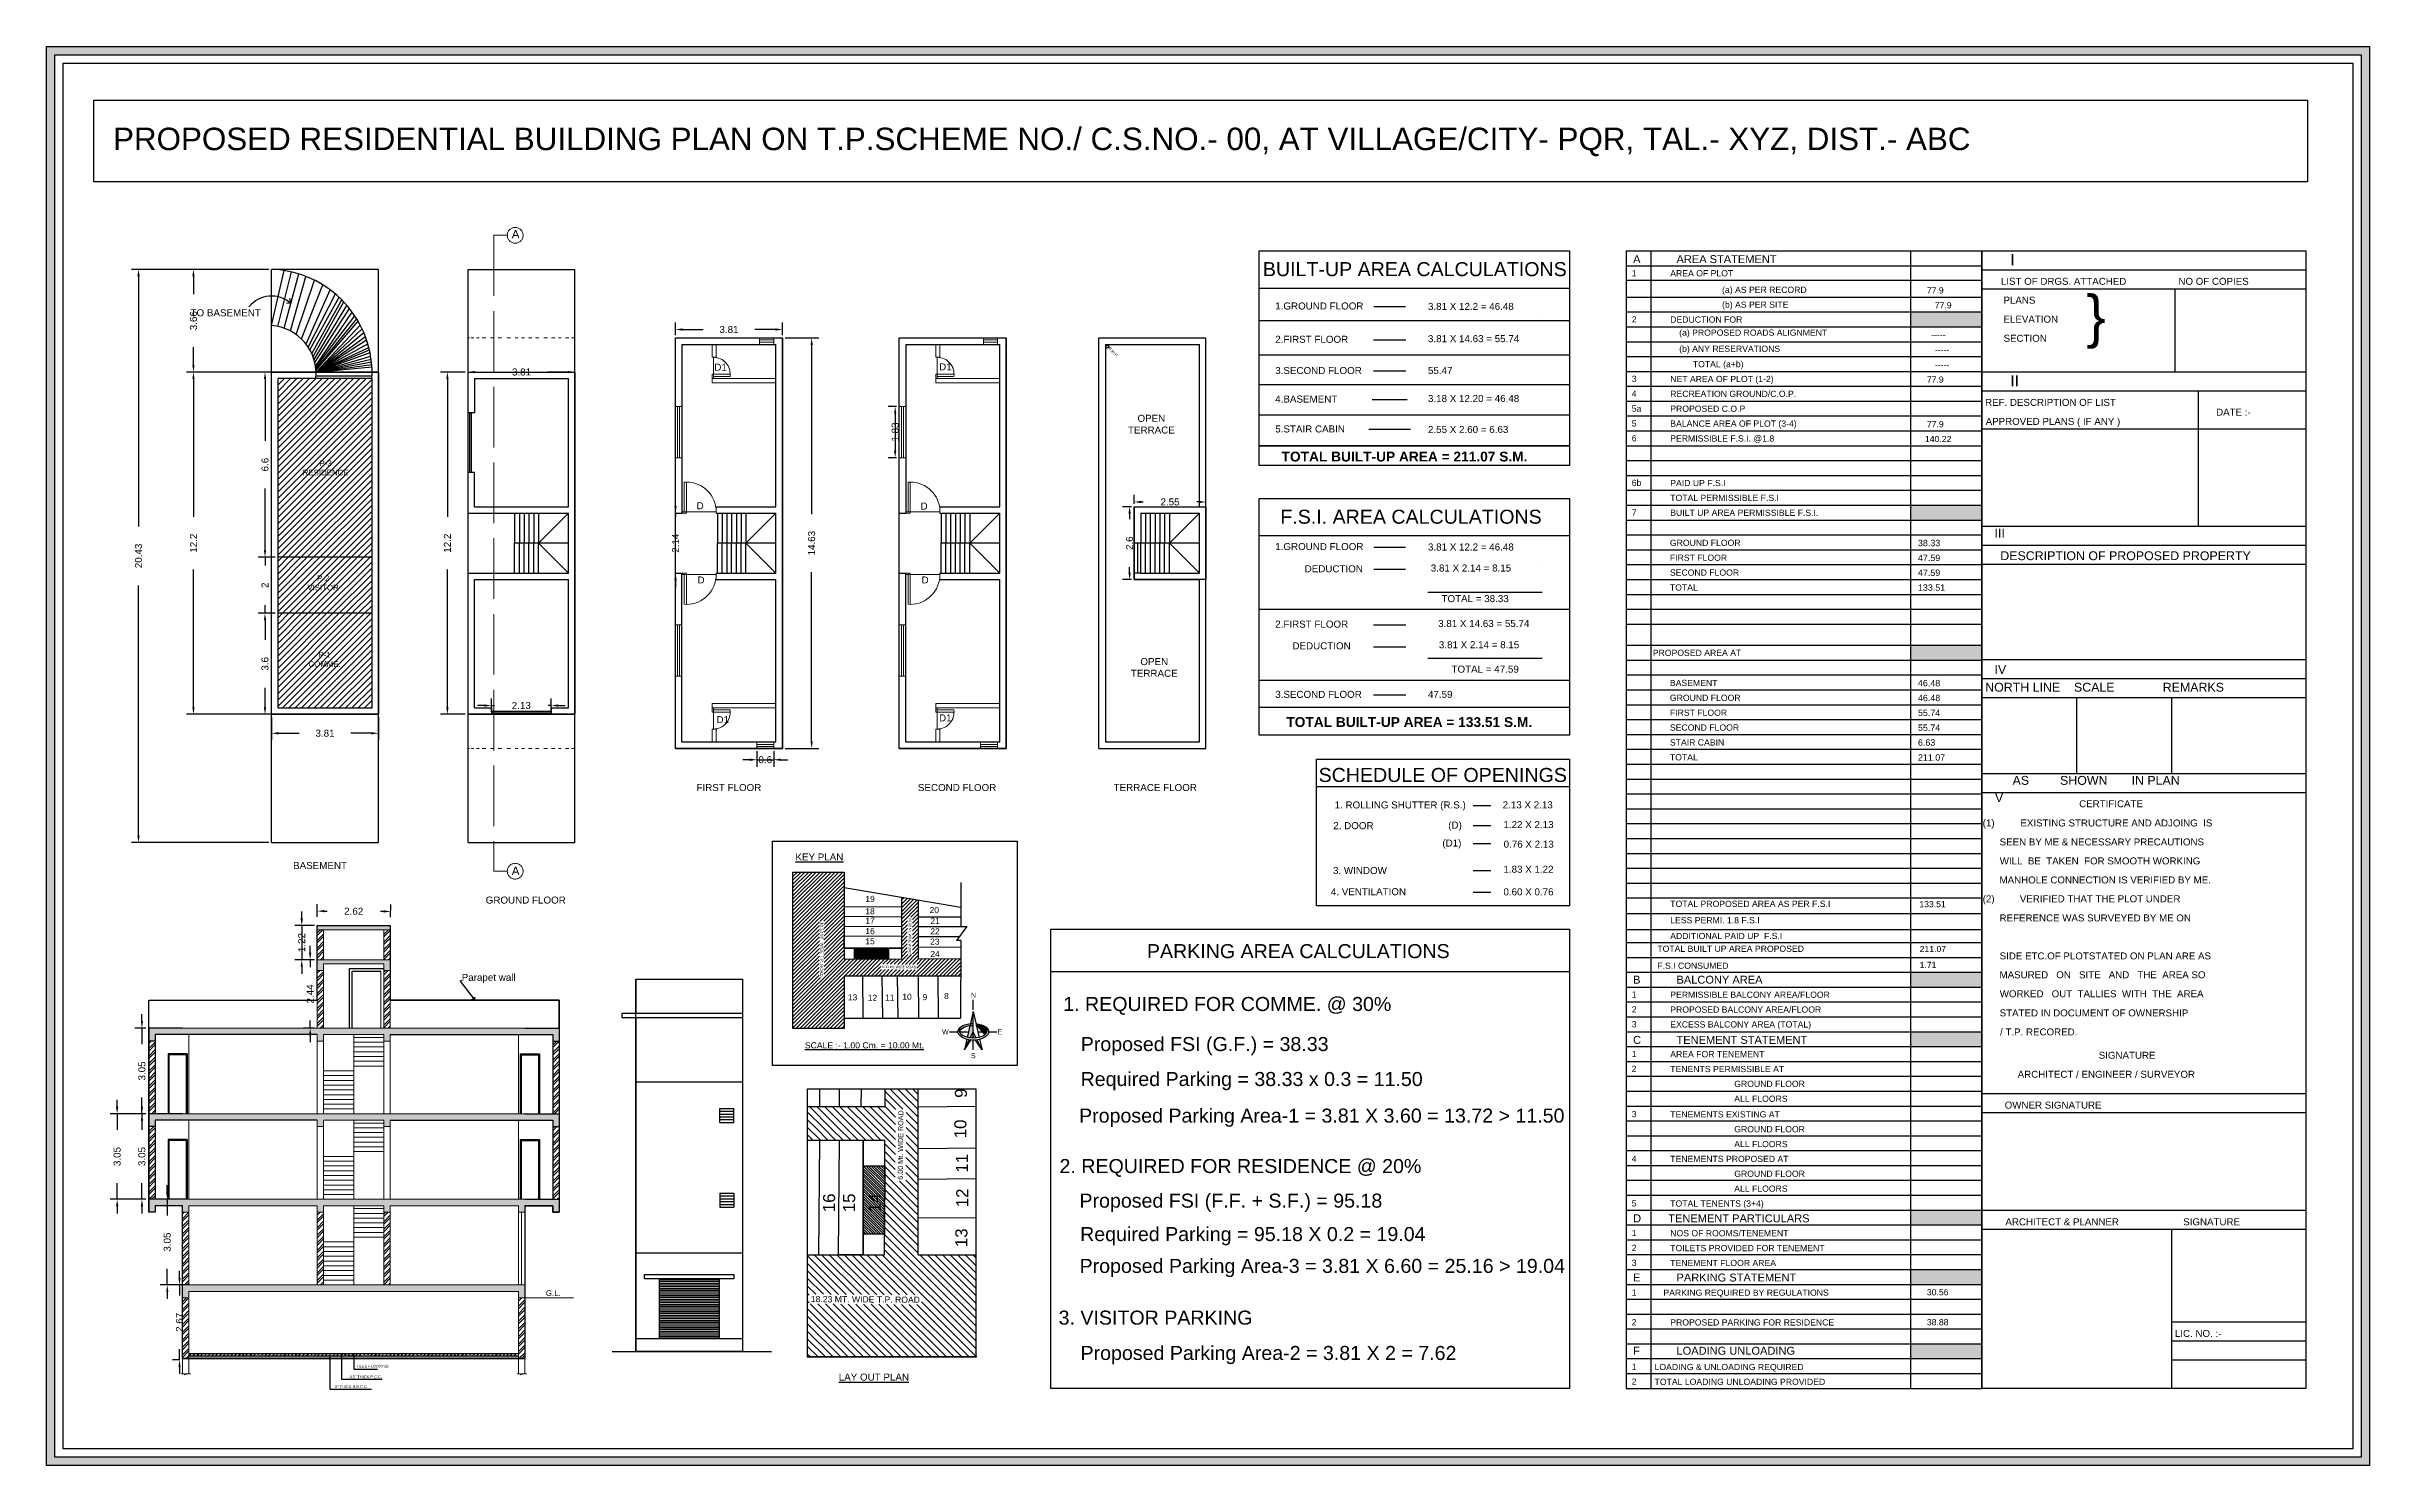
# Model space of a CAD drawing. Header units: millimetres. Extents: x 4538.1 to 4620.9, y 1743.9 to 1794.5.
import ezdxf

# ---------------------------------------------------------------- set-up
doc = ezdxf.new("R2010")
doc.units = ezdxf.units.MM
doc.linetypes.add('ACAD_ISO02W100', pattern=[15, 12, -3])
doc.linetypes.add('ACAD_ISO03W100', pattern=[30, 12, -18])
doc.layers.add('BUILT UP', color=1, linetype='Continuous', lineweight=30)
doc.layers.add('TEX', color=7, linetype='Continuous', true_color=0x000000)
doc.styles.get("Standard").update_dxf_attribs({"font": 'arial.ttf'})
doc.dimstyles.new('ISO-25', dxfattribs={"dimtxt": 0.25, "dimasz": 0.25, "dimexe": 0.25, "dimexo": 0.1, "dimtad": 0, "dimdsep": 46, "dimtxsty": 'Standard', "dimcen": 0.25, "dimadec": 0, "dimazin": 0, "dimtfac": 1, "dimtix": 1, "dimtmove": 0, "dimatfit": 0, "dimfxl": 1, "dimarcsym": 0})
pattern_1 = [(45, (2066.37346, 889.75042), (-0.1122532015, 0.1122532015), [])]
pattern_2 = [(45, (2009.35104, 899.98296), (-0.134703842, 0.134703842), []), (45, (2009.44085, 899.98296), (-0.134703842, 0.134703842), [])]

msp = doc.modelspace()

# ---------------------------------------------------------------- texts
for s, height, p in [('1', 0.221, (4594.57, 1786.312)), ('A', 0.282, (4594.619, 1786.785)), ('AREA OF PLOT', 0.22072, (4595.942, 1786.312)), ('AREA STATEMENT', 0.28205, (4596.164, 1786.785)), ('(a) AS PER RECORD', 0.22072, (4597.789, 1785.722)), ('77.9', 0.2207, (4605.086, 1785.701)), ('2', 0.221, (4594.57, 1784.669)), ('DEDUCTION FOR', 0.22072, (4595.942, 1784.662)), ('(b) AS PER SITE', 0.22072, (4597.789, 1785.192)), ('77.9', 0.2207, (4605.37, 1785.171)), ('(a) PROPOSED ROADS ALIGNMENT', 0.22072, (4596.26, 1784.196)), ('-----', 0.2207, (4605.241, 1784.112)), ('(b) ANY RESERVATIONS', 0.22072, (4596.261, 1783.62)), ('TOTAL (a+b)', 0.22072, (4596.747, 1783.073)), ('-----', 0.2207, (4605.37, 1783.582)), ('3', 0.221, (4594.57, 1782.55)), ('NET AREA OF PLOT (1-2)', 0.22072, (4595.942, 1782.544)), ('77.9', 0.2207, (4605.086, 1782.523)), ('-----', 0.2207, (4605.37, 1783.052)), ('4', 0.221, (4594.57, 1782.02)), ('5a', 0.2207, (4594.57, 1781.49)), ('RECREATION GROUND/C.O.P.', 0.22072, (4595.942, 1782.014)), ('PROPOSED C.O.P', 0.22072, (4595.942, 1781.484)), ('5', 0.221, (4594.57, 1780.961)), ('BALANCE AREA OF PLOT (3-4)', 0.22072, (4595.942, 1780.954)), ('77.9', 0.2207, (4605.086, 1780.934)), ('6', 0.221, (4594.57, 1780.431)), ('PERMISSIBLE F.S.I. @1.8 ', 0.22072, (4595.942, 1780.425)), ('140.22', 0.2207, (4605.019, 1780.404)), ('6b', 0.2207, (4594.57, 1778.842)), ('PAID UP F.S.I', 0.22072, (4595.942, 1778.836)), ('TOTAL PERMISSIBLE F.S.I ', 0.22072, (4595.942, 1778.306)), ('7', 0.221, (4594.57, 1777.782)), ('BUILT UP AREA PERMISSIBLE F.S.I.', 0.22072, (4595.942, 1777.776)), ('GROUND FLOOR', 0.22072, (4595.93, 1776.703)), ('SECOND FLOOR', 0.22072, (4595.93, 1775.644)), ('FIRST FLOOR', 0.22072, (4595.93, 1776.174)), ('TOTAL', 0.2207, (4595.93, 1775.114)), ('PROPOSED AREA AT', 0.22072, (4595.32, 1772.783)), ('BASEMENT', 0.2207, (4595.93, 1771.71)), ('GROUND FLOOR', 0.22072, (4595.93, 1771.18)), ('FIRST FLOOR', 0.22072, (4595.93, 1770.65)), ('SECOND FLOOR', 0.22072, (4595.93, 1770.121)), ('TOTAL', 0.2207, (4595.93, 1769.061)), ('STAIR CABIN', 0.22072, (4595.93, 1769.591)), ('TOTAL PROPOSED AREA AS PER F.S.I', 0.22072, (4595.942, 1763.837)), ('LESS PERMI. 1.8 F.S.I', 0.22072, (4595.942, 1763.255)), ('133.51', 0.2207, (4604.818, 1763.827)), ('TOTAL BUILT UP AREA PROPOSED', 0.22072, (4595.481, 1762.237)), ('ADDITIONAL PAID UP  F.S.I', 0.22072, (4595.942, 1762.692)), ('F.S.I CONSUMED', 0.22072, (4595.481, 1761.632)), ('211.07', 0.2207, (4604.828, 1762.227)), ('1.71', 0.2207, (4604.828, 1761.66)), ('1', 0.221, (4594.57, 1760.605)), ('B', 0.282, (4594.619, 1761.103)), ('PERMISSIBLE BALCONY AREA/FLOOR', 0.22072, (4595.942, 1760.599)), ('BALCONY AREA', 0.28205, (4596.164, 1761.103)), ('2', 0.221, (4594.57, 1760.075)), ('PROPOSED BALCONY AREA/FLOOR', 0.22072, (4595.942, 1760.069)), ('3', 0.221, (4594.57, 1759.546)), ('C', 0.282, (4594.619, 1758.958)), ('EXCESS BALCONY AREA (TOTAL)', 0.22072, (4595.942, 1759.54)), ('TENEMENT STATEMENT', 0.28205, (4596.164, 1758.958)), ('1', 0.221, (4594.57, 1758.486)), ('AREA FOR TENEMENT', 0.22072, (4595.942, 1758.48)), ('2', 0.221, (4594.57, 1757.957)), ('TENENTS PERMISSIBLE AT', 0.22072, (4595.942, 1757.95)), ('GROUND FLOOR', 0.22072, (4598.222, 1757.421)), ('ALL FLOORS', 0.2207, (4598.222, 1756.891)), ('3', 0.221, (4594.57, 1756.342)), ('TENEMENTS EXISTING AT', 0.22072, (4595.942, 1756.335)), ('GROUND FLOOR', 0.22072, (4598.222, 1755.806)), ('ALL FLOORS', 0.2207, (4598.222, 1755.276)), ('4', 0.221, (4594.57, 1754.752)), ('TENEMENTS PROPOSED AT', 0.22072, (4595.942, 1754.746)), ('GROUND FLOOR', 0.22072, (4598.222, 1754.217)), ('5', 0.221, (4594.57, 1753.163)), ('TOTAL TENENTS (3+4)', 0.22072, (4595.942, 1753.157)), ('ALL FLOORS', 0.2207, (4598.222, 1753.687)), ('D', 0.282, (4594.619, 1752.597)), ('TENEMENT PARTICULARS', 0.28205, (4595.871, 1752.597)), ('2', 0.221, (4594.57, 1751.574)), ('1', 0.221, (4594.57, 1752.104)), ('TOILETS PROVIDED FOR TENEMENT', 0.22072, (4595.942, 1751.568)), ('NOS OF ROOMS/TENEMENT', 0.22072, (4595.942, 1752.098)), ('3', 0.221, (4594.57, 1751.044)), ('TENEMENT FLOOR AREA', 0.22072, (4595.942, 1751.038)), ('1', 0.221, (4594.57, 1749.985)), ('E', 0.282, (4594.619, 1750.488)), ('PARKING REQUIRED BY REGULATIONS', 0.22072, (4595.697, 1749.979)), ('PARKING STATEMENT', 0.28205, (4596.164, 1750.488)), ('2', 0.221, (4594.57, 1748.926)), ('PROPOSED PARKING FOR RESIDENCE', 0.22072, (4595.942, 1748.919)), ('F', 0.282, (4594.619, 1747.878)), ('LOADING UNLOADING', 0.28205, (4596.164, 1747.878)), ('2', 0.221, (4594.57, 1746.807)), ('1', 0.221, (4594.57, 1747.336)), ('TOTAL LOADING UNLOADING PROVIDED', 0.22072, (4595.383, 1746.801)), ('LOADING & UNLOADING REQUIRED', 0.22072, (4595.383, 1747.33))]:
    msp.add_text(s, height=height).set_placement(p)
at = {"lineweight": -3}
for s, p in [('38.33', (4604.769, 1776.695)), ('47.59', (4604.769, 1776.166)), ('47.59', (4604.769, 1775.636)), ('133.51', (4604.769, 1775.106)), ('46.48', (4604.769, 1771.702)), ('46.48', (4604.769, 1771.172)), ('55.74', (4604.769, 1770.642)), ('55.74', (4604.769, 1770.113)), ('6.63', (4604.769, 1769.583)), ('211.07', (4604.769, 1769.053))]:
    msp.add_text(s, height=0.2271, dxfattribs=at).set_placement(p)
for s, height, rotation, p in [('19', 0.2156, 359.59326, (4567.258, 1764.018)), ('18', 0.2156, 359.59326, (4567.258, 1763.577)), ('17', 0.2156, 359.59326, (4567.258, 1763.24)), ('20', 0.2156, 359.59326, (4569.547, 1763.618)), ('21', 0.2156, 359.59326, (4569.575, 1763.233)), ('18.23 MT. WIDE T.P. ROAD', 0.10986, 269.59326, (4565.658, 1763.299)), ('16', 0.2156, 359.59326, (4567.258, 1762.868)), ('15', 0.2156, 359.59326, (4567.258, 1762.509)), ('23', 0.2156, 359.59326, (4569.568, 1762.495)), ('22', 0.2156, 359.59326, (4569.575, 1762.861)), ('14', 0.2156, 359.59326, (4567.258, 1762.055)), ('24', 0.2156, 359.59326, (4569.575, 1762.055)), ('13', 0.2156, 359.59326, (4566.635, 1760.509)), ('12', 0.2156, 359.59326, (4567.345, 1760.493)), ('11', 0.2156, 359.59326, (4567.962, 1760.497)), ('10', 0.2156, 359.59326, (4568.576, 1760.528)), ('9', 0.216, 359.59326, (4569.297, 1760.516)), ('8', 0.216, 359.59326, (4570.064, 1760.555)), ('9', 0.431, 89.59326, (4570.879, 1757.03)), ('10', 0.4312, 89.59326, (4570.856, 1755.588)), ('11', 0.4312, 89.59326, (4570.917, 1754.362)), ('16', 0.4312, 89.59326, (4566.177, 1752.953)), ('15', 0.4312, 89.59326, (4566.893, 1752.953)), ('14', 0.4312, 89.59326, (4567.803, 1752.953)), ('12', 0.4312, 89.59326, (4570.925, 1753.128)), ('13', 0.4312, 89.59326, (4570.893, 1751.708)), ('18.23 MT. WIDE T.P. ROAD', 0.2197, 359.59326, (4565.315, 1749.754))]:
    msp.add_text(s, height=height, rotation=rotation).set_placement(p)
for s, width, insert, char_height, attachment_point in [('PROPOSED RESIDENTIAL BUILDING PLAN ON T.P.SCHEME NO./ C.S.NO.- 00, AT VILLAGE/CITY- PQR, TAL.- XYZ, DIST.- ABC ', 92.37054, (4540.45, 1791.611), 0.8, 1), ('TO BASEMENT', 3.64044, (4543.213, 1785.139), 0.25, 1), ('D1', 3.64044, (4561.877, 1783.199), 0.25, 1), ('D1', 3.64044, (4569.888, 1783.211), 0.25, 1), ('OPEN TERRACE', 2.01873, (4577.452, 1781.377), 0.25, 2), ('D', 3.64044, (4561.246, 1778.262), 0.25, 1), ('D', 3.64044, (4569.226, 1778.248), 0.25, 1), ('D', 3.64044, (4561.278, 1775.615), 0.25, 1), ('D', 3.64044, (4569.262, 1775.615), 0.25, 1), ('OPEN TERRACE', 2.01873, (4577.554, 1772.707), 0.25, 2), ('D1', 3.64044, (4561.954, 1770.638), 0.25, 1), ('D1', 3.64044, (4569.885, 1770.699), 0.25, 1), ('FIRST FLOOR', 3.64044, (4561.243, 1768.217), 0.25, 1), ('SECOND FLOOR', 3.64044, (4569.132, 1768.217), 0.25, 1), ('TERRACE FLOOR', 3.64044, (4576.106, 1768.217), 0.25, 1), ('BASEMENT', 3.64044, (4546.866, 1765.439), 0.25, 1), ('GROUND FLOOR', 3.64044, (4553.732, 1764.207), 0.25, 1), ('Parapet wall', 3.64044, (4552.875, 1761.452), 0.25, 1)]:
    msp.add_mtext_dynamic_manual_height_columns(s, width=width, gutter_width=12.5, heights=[0], dxfattribs=dict(insert=insert, char_height=char_height, attachment_point=attachment_point))
at = {"linetype": 'ACAD_ISO02W100', "lineweight": 18, "ltscale": 0.18, "char_height": 0.3, "attachment_point": 1}
for insert in [(4554.656, 1787.965), (4554.656, 1765.273)]:
    msp.add_mtext_dynamic_manual_height_columns('A', width=6.36153, gutter_width=12.5, heights=[0], dxfattribs=dict(at, insert=insert))
at = {"ltscale": 0.18}
for s, width, heights, insert, char_height, attachment_point in [('BUILT-UP AREA CALCULATIONS', 55.61578, [0], (4581.425, 1786.819), 0.5, 1), ('1.GROUND FLOOR', 3.58905, [0], (4581.865, 1785.381), 0.25, 1), ('3.81 X 12.2 = 46.48', 3.58905, [0], (4587.308, 1785.366), 0.25, 1), ('2.FIRST FLOOR', 3.58905, [0], (4581.865, 1784.194), 0.25, 1), ('3.81 X 14.63 = 55.74', 3.58905, [0], (4587.308, 1784.216), 0.25, 1), ('3.SECOND FLOOR', 3.58905, [0], (4581.865, 1783.08), 0.25, 1), ('55.47 ', 3.58905, [0], (4587.308, 1783.081), 0.25, 1), ('4.BASEMENT', 3.58905, [0], (4581.865, 1782.065), 0.25, 1), ('3.18 X 12.20 = 46.48', 3.58905, [0], (4587.308, 1782.084), 0.25, 1), ('5.STAIR CABIN', 3.58905, [0], (4581.865, 1780.998), 0.25, 1), ('2.55 X 2.60 = 6.63', 3.58905, [0], (4587.308, 1780.98), 0.25, 1), ('{\\fArial|b1|i0|c0|p34;TOTAL BUILT-UP AREA = 211.07 S.M.}', 9.11938, [0], (4582.092, 1780.064), 0.35, 1), ('P-3\\PRESIDENCE', 3.61512, [0.541], (4548.026, 1779.751), 0.2, 2), ('F.S.I. AREA CALCULATIONS', 55.61578, [0], (4582.047, 1777.995), 0.5, 1), ('1.GROUND FLOOR', 3.58905, [0], (4581.865, 1776.806), 0.25, 1), ('3.81 X 12.2 = 46.48', 3.58905, [0], (4587.308, 1776.791), 0.25, 1), ('DEDUCTION', 3.58905, [0], (4582.915, 1776.015), 0.25, 1), ('3.81 X 2.14 = 8.15', 3.58905, [0], (4587.409, 1776.042), 0.25, 1), ('P-2\\PVISITOR', 3.61512, [0.541], (4547.935, 1775.653), 0.2, 2), ('TOTAL = 38.33', 3.58905, [0], (4587.79, 1774.951), 0.25, 1), ('3.81 X 14.63 = 55.74', 3.58905, [0], (4587.671, 1774.064), 0.25, 1), ('2.FIRST FLOOR', 3.58905, [0], (4581.865, 1774.042), 0.25, 1), ('DEDUCTION  ', 3.58905, [0], (4582.479, 1773.268), 0.25, 1), ('3.81 X 2.14 = 8.15', 3.58905, [0], (4587.697, 1773.307), 0.25, 1), ('P-1\\PCOMME.', 3.61512, [0.541], (4547.991, 1772.928), 0.2, 2), ('TOTAL = 47.59', 3.58905, [0], (4588.147, 1772.437), 0.25, 1), ('3.SECOND FLOOR', 3.58905, [0], (4581.865, 1771.539), 0.25, 1), ('47.59', 3.58905, [0], (4587.308, 1771.539), 0.25, 1), ('{\\fArial|b1|i0|c0|p34;TOTAL BUILT-UP AREA = 133.51 S.M.}', 9.11938, [0], (4582.261, 1770.601), 0.35, 1), ('SCHEDULE OF OPENINGS', 55.61578, [0], (4583.411, 1768.791), 0.5, 1), ('1. ROLLING SHUTTER (R.S.)', 4.73781, [0], (4583.98, 1767.598), 0.25, 1), ('2.13 X 2.13', 3.58905, [0], (4589.97, 1767.602), 0.25, 1), ('2. DOOR', 3.58905, [0], (4583.934, 1766.859), 0.25, 1), ('(D)', 0.78265, [0], (4588.031, 1766.878), 0.25, 1), ('1.22 X 2.13', 3.58905, [0], (4589.997, 1766.897), 0.25, 1), ('(D1)', 0.78265, [0], (4587.821, 1766.24), 0.25, 1), ('0.76 X 2.13', 3.58905, [0], (4590.004, 1766.199), 0.25, 1), ('3. WINDOW', 3.58905, [0], (4583.924, 1765.261), 0.25, 1), ('1.83 X 1.22', 3.58905, [0], (4589.997, 1765.305), 0.25, 1), ('4. VENTILATION', 3.58905, [0], (4583.849, 1764.506), 0.25, 1), ('0.60 X 0.76', 3.58905, [0], (4589.997, 1764.5), 0.25, 1), ('PARKING AREA CALCULATIONS', 55.61578, [0], (4577.293, 1762.512), 0.5, 1), ('1. REQUIRED FOR COMME. @ 30%', 16.28446, [0], (4574.311, 1760.628), 0.5, 1), ('Proposed FSI (G.F.) = 38.33', 55.61578, [0], (4574.935, 1759.201), 0.5, 1), ('Required Parking = 38.33 x 0.3 = 11.50', 55.61578, [0], (4574.929, 1757.954), 0.5, 1), ('Proposed Parking Area-1 = 3.81 X 3.60 = 13.72 > 11.50', 55.61578, [0], (4574.875, 1756.65), 0.5, 1), ('2. REQUIRED FOR RESIDENCE @ 20%', 16.28446, [0], (4574.178, 1754.852), 0.5, 1), ('Proposed FSI (F.F. + S.F.) = 95.18', 55.61578, [0], (4574.889, 1753.619), 0.5, 1), ('Required Parking = 95.18 X 0.2 = 19.04', 55.61578, [0], (4574.913, 1752.428), 0.5, 1), ('Proposed Parking Area-3 = 3.81 X 6.60 = 25.16 > 19.04', 55.61578, [0], (4574.893, 1751.293), 0.5, 1), ('3. VISITOR PARKING ', 16.28446, [0], (4574.146, 1749.45), 0.5, 1), ('Proposed Parking Area-2 = 3.81 X 2 = 7.62', 55.61578, [0], (4574.927, 1748.19), 0.5, 1)]:
    msp.add_mtext_dynamic_manual_height_columns(s, width=width, gutter_width=12.5, heights=heights, dxfattribs=dict(at, insert=insert, char_height=char_height, attachment_point=attachment_point))
at = {"ltscale": 0.18, "insert": (4575.98, 1783.805), "char_height": 0.1, "attachment_point": 1, "rotation": 313.99396}
msp.add_mtext_dynamic_manual_height_columns('R.W.P.', width=0.4163, gutter_width=12.5, heights=[0], dxfattribs=at)
at = {"attachment_point": 1}
for s, insert, char_height, rotation in [('\\pt8.26261;06.00 Mt. WIDE ROAD', (4568.898, 1763.441), 0.08981, 269.59326), ('\\pt8.43221;6.00 Mt. WIDE ROAD', (4567.839, 1761.749), 0.09165, 359.59326), ('\\pt16.86231;6.00 Mt. WIDE ROAD', (4568.413, 1754.114), 0.18329, 89.59326)]:
    msp.add_mtext_dynamic_manual_height_columns(s, width=53.30441, gutter_width=1.75, heights=[0], dxfattribs=dict(at, insert=insert, char_height=char_height, rotation=rotation))
at = {"insert": (4540.597, 1754.941), "char_height": 0.25, "attachment_point": 5, "rotation": 90}
msp.add_mtext('3.05', dxfattribs=at)
at = {"lineweight": 18, "ltscale": 0.18, "insert": (4555.876, 1750.174), "char_height": 0.2, "attachment_point": 1}
msp.add_mtext_dynamic_manual_height_columns('G.L.', width=0.89728, gutter_width=12.5, heights=[0], dxfattribs=at)
at = {"char_height": 0.2207, "width": 0.66293, "attachment_point": 1}
for s, insert in [('30.56', (4605.087, 1750.216)), ('38.88', (4605.087, 1749.149))]:
    msp.add_mtext(s, dxfattribs=dict(at, insert=insert))
at = {"color": 242, "ltscale": 0.18, "true_color": 0xcd2027, "char_height": 0.1, "attachment_point": 1}
for s, width, insert in [('6" THICK B.B.C.C.', 1.26502, (4548.362, 1746.787)), ('4.5" THICK P.C.C.', 1.29473, (4548.878, 1747.14)), ('TILES FLOORING', 1.25914, (4549.118, 1747.517))]:
    msp.add_mtext_dynamic_manual_height_columns(s, width=width, gutter_width=12.5, heights=[0], dxfattribs=dict(at, insert=insert))
at = {"layer": 'TEX'}
for s, height, p in [('I', 0.395, (4608.061, 1786.71)), ('LIST OF DRGS. ATTACHED', 0.24821, (4607.725, 1786.011)), ('}', 1.464, (4610.775, 1784.171)), ('NO OF COPIES', 0.24821, (4614.051, 1786.011)), ('PLANS', 0.2482, (4607.816, 1785.339)), ('ELEVATION', 0.2482, (4607.817, 1784.662)), ('SECTION', 0.2482, (4607.82, 1783.98)), ('II', 0.3949, (4608.061, 1782.395)), ('REF. DESCRIPTION OF LIST', 0.24821, (4607.161, 1781.696)), ('DATE :- ', 0.2482, (4615.394, 1781.347)), ('APPROVED PLANS ( IF ANY )', 0.24821, (4607.181, 1781.018)), ('III', 0.3159, (4607.497, 1776.998)), ('DESCRIPTION OF PROPOSED PROPERTY', 0.3159, (4607.704, 1776.197)), ('IV', 0.3159, (4607.497, 1772.143)), (' NORTH LINE    SCALE              REMARKS', 0.3159, (4607.043, 1771.51)), ('      AS         SHOWN       IN PLAN', 0.3159, (4607.404, 1768.19)), ('V', 0.316, (4607.513, 1767.572)), ('CERTIFICATE', 0.24821, (4610.514, 1767.39)), ('(1)', 0.2482, (4607.076, 1766.706)), ('EXISTING STRUCTURE AND ADJOING  IS', 0.24821, (4608.421, 1766.706)), ('SEEN BY ME & NECESSARY PRECAUTIONS', 0.24821, (4607.68, 1766.029)), ('%%UKEY PLAN', 0.25, (4564.767, 1765.493)), ('WILL  BE  TAKEN  FOR SMOOTH WORKING', 0.24821, (4607.684, 1765.353)), ('(2)', 0.2482, (4607.076, 1763.999)), ('MANHOLE CONNECTION IS VERIFIED BY ME.', 0.24821, (4607.676, 1764.675)), (' VERIFIED THAT THE PLOT UNDER', 0.24821, (4608.304, 1764.003)), ('REFERENCE WAS SURVEYED BY ME ON', 0.24821, (4607.677, 1763.321)), ('SIDE ETC.OF PLOTSTATED ON PLAN ARE AS', 0.24821, (4607.68, 1761.967)), ('WORKED   OUT  TALLIES  WITH  THE  AREA', 0.24821, (4607.684, 1760.618)), ('MASURED   ON   SITE   AND   THE  AREA SO', 0.24821, (4607.676, 1761.295)), ('STATED IN DOCUMENT OF OWNERSHIP', 0.24821, (4607.68, 1759.936)), ('/ T.P. RECORED.', 0.24821, (4607.695, 1759.259)), ('%%USCALE :- 1.00 Cm. = 10.00 Mt.', 0.22, (4565.104, 1758.795)), ('SIGNATURE', 0.2482, (4611.211, 1758.426)), ('ARCHITECT / ENGINEER / SURVEYOR', 0.24821, (4608.323, 1757.748)), ('OWNER SIGNATURE', 0.24821, (4607.861, 1756.65)), ('ARCHITECT & PLANNER', 0.24821, (4607.886, 1752.49)), ('SIGNATURE', 0.2482, (4614.223, 1752.491)), ('LIC. NO. :-', 0.24821, (4613.925, 1748.512)), ('LIC. NO. :-', 0.24821, (4613.925, 1748.512)), ('%%ULAY OUT PLAN', 0.25, (4566.311, 1746.955))]:
    msp.add_text(s, height=height, dxfattribs=at).set_placement(p)

# ---------------------------------------------------------------- blocks, each defined once
blk = doc.blocks.new('*D39')
at = {"color": 0, "lineweight": -2, "ltscale": 0.18, "transparency": 16777216}
for p, q in [((4553.101, 1783.002), (4553.101, 1783.152)), ((4553.351, 1782.902), (4554.08, 1782.902)), ((4556.661, 1782.902), (4555.931, 1782.902)), ((4556.911, 1783.002), (4556.911, 1783.152))]:
    blk.add_line(p, q, dxfattribs=at)
at = {"color": 0, "ltscale": 0.18, "transparency": 16777216}
for points in [[(4553.351, 1782.944), (4553.351, 1782.86), (4553.101, 1782.902)], [(4556.661, 1782.944), (4556.661, 1782.86), (4556.911, 1782.902)]]:
    blk.add_solid(points, dxfattribs=at)
at = {"layer": 'Defpoints', "color": 0, "ltscale": 0.18, "transparency": 16777216}
for p in [(4553.101, 1782.902), (4556.911, 1782.902), (4556.911, 1782.902)]:
    blk.add_point(p, dxfattribs=at)
at = {"color": 0, "ltscale": 0.18, "transparency": 16777216, "insert": (4555.006, 1782.902), "char_height": 0.25, "attachment_point": 5}
blk.add_mtext('3.81', dxfattribs=at)
blk = doc.blocks.new('*D34')
at = {"color": 0, "lineweight": -2, "ltscale": 0.18, "transparency": 16777216}
for p, q in [((4553.001, 1782.902), (4552.115, 1782.902)), ((4552.365, 1782.652), (4552.365, 1777.739)), ((4552.365, 1770.952), (4552.365, 1775.865)), ((4553.001, 1770.702), (4552.115, 1770.702))]:
    blk.add_line(p, q, dxfattribs=at)
at = {"color": 0, "ltscale": 0.18, "transparency": 16777216}
for points in [[(4552.323, 1782.652), (4552.407, 1782.652), (4552.365, 1782.902)], [(4552.323, 1770.952), (4552.407, 1770.952), (4552.365, 1770.702)]]:
    blk.add_solid(points, dxfattribs=at)
at = {"layer": 'Defpoints', "color": 0, "ltscale": 0.18, "transparency": 16777216}
for p in [(4553.101, 1782.902), (4552.365, 1770.702), (4553.101, 1770.702)]:
    blk.add_point(p, dxfattribs=at)
at = {"color": 0, "ltscale": 0.18, "transparency": 16777216, "insert": (4552.365, 1776.802), "char_height": 0.25, "attachment_point": 5, "rotation": 90}
blk.add_mtext('12.2', dxfattribs=at)
blk = doc.blocks.new('*D40')
at = {"color": 0, "lineweight": -2, "ltscale": 0.18, "transparency": 16777216}
for p, q in [((4560.495, 1784.217), (4560.495, 1784.667)), ((4560.745, 1784.417), (4561.475, 1784.417)), ((4564.055, 1784.417), (4563.325, 1784.417)), ((4564.305, 1784.217), (4564.305, 1784.667))]:
    blk.add_line(p, q, dxfattribs=at)
at = {"color": 0, "ltscale": 0.18, "transparency": 16777216}
for points in [[(4560.745, 1784.459), (4560.745, 1784.376), (4560.495, 1784.417)], [(4564.055, 1784.459), (4564.055, 1784.376), (4564.305, 1784.417)]]:
    blk.add_solid(points, dxfattribs=at)
at = {"layer": 'Defpoints', "color": 0, "ltscale": 0.18, "transparency": 16777216}
for p in [(4560.495, 1784.117), (4564.305, 1784.417), (4564.305, 1784.117)]:
    blk.add_point(p, dxfattribs=at)
at = {"color": 0, "ltscale": 0.18, "transparency": 16777216, "insert": (4562.4, 1784.417), "char_height": 0.25, "attachment_point": 5}
blk.add_mtext('3.81', dxfattribs=at)
blk = doc.blocks.new('*D41')
at = {"color": 0, "lineweight": -2, "ltscale": 0.18, "transparency": 16777216}
for p, q in [((4564.405, 1784.117), (4565.596, 1784.117)), ((4565.346, 1783.867), (4565.346, 1777.837)), ((4565.346, 1769.737), (4565.346, 1775.767)), ((4564.405, 1769.487), (4565.596, 1769.487))]:
    blk.add_line(p, q, dxfattribs=at)
at = {"color": 0, "ltscale": 0.18, "transparency": 16777216}
for points in [[(4565.304, 1783.867), (4565.387, 1783.867), (4565.346, 1784.117)], [(4565.304, 1769.737), (4565.387, 1769.737), (4565.346, 1769.487)]]:
    blk.add_solid(points, dxfattribs=at)
at = {"layer": 'Defpoints', "color": 0, "ltscale": 0.18, "transparency": 16777216}
for p in [(4564.305, 1784.117), (4564.305, 1769.487), (4565.346, 1769.487)]:
    blk.add_point(p, dxfattribs=at)
at = {"color": 0, "ltscale": 0.18, "transparency": 16777216, "insert": (4565.346, 1776.802), "char_height": 0.25, "attachment_point": 5, "rotation": 90}
blk.add_mtext('14.63', dxfattribs=at)
blk = doc.blocks.new('*D42')
at = {"color": 0, "lineweight": -2, "ltscale": 0.18, "transparency": 16777216}
for p, q in [((4560.495, 1778.122), (4560.495, 1778.372)), ((4560.495, 1777.872), (4560.495, 1777.753)), ((4560.595, 1777.872), (4560.745, 1777.872)), ((4560.495, 1775.732), (4560.495, 1775.851)), ((4560.595, 1775.732), (4560.745, 1775.732)), ((4560.495, 1775.482), (4560.495, 1775.232))]:
    blk.add_line(p, q, dxfattribs=at)
at = {"color": 0, "ltscale": 0.18, "transparency": 16777216}
for points in [[(4560.453, 1778.122), (4560.537, 1778.122), (4560.495, 1777.872)], [(4560.453, 1775.482), (4560.537, 1775.482), (4560.495, 1775.732)]]:
    blk.add_solid(points, dxfattribs=at)
at = {"layer": 'Defpoints', "color": 0, "ltscale": 0.18, "transparency": 16777216}
for p in [(4560.495, 1777.872), (4560.495, 1775.732), (4560.495, 1775.732)]:
    blk.add_point(p, dxfattribs=at)
at = {"color": 0, "ltscale": 0.18, "transparency": 16777216, "insert": (4560.495, 1776.802), "char_height": 0.25, "attachment_point": 5, "rotation": 90}
blk.add_mtext('2.14', dxfattribs=at)
blk = doc.blocks.new('*D49')
at = {"color": 0, "lineweight": -2, "ltscale": 0.18, "transparency": 16777216}
for p, q in [((4546.229, 1782.902), (4545.616, 1782.902)), ((4545.866, 1782.652), (4545.866, 1780.455)), ((4545.866, 1776.552), (4545.866, 1778.749)), ((4546.229, 1776.302), (4545.616, 1776.302))]:
    blk.add_line(p, q, dxfattribs=at)
at = {"color": 0, "ltscale": 0.18, "transparency": 16777216}
for points in [[(4545.825, 1782.652), (4545.908, 1782.652), (4545.866, 1782.902)], [(4545.825, 1776.552), (4545.908, 1776.552), (4545.866, 1776.302)]]:
    blk.add_solid(points, dxfattribs=at)
at = {"layer": 'Defpoints', "color": 0, "ltscale": 0.18, "transparency": 16777216}
for p in [(4546.329, 1782.902), (4545.866, 1776.302), (4546.329, 1776.302)]:
    blk.add_point(p, dxfattribs=at)
at = {"color": 0, "ltscale": 0.18, "transparency": 16777216, "insert": (4545.866, 1779.602), "char_height": 0.25, "attachment_point": 5, "rotation": 90}
blk.add_mtext('6.6', dxfattribs=at)
blk = doc.blocks.new('*D50')
at = {"color": 0, "lineweight": -2, "ltscale": 0.18, "transparency": 16777216}
for p, q in [((4545.866, 1776.552), (4545.866, 1776.802)), ((4546.229, 1776.302), (4545.616, 1776.302)), ((4545.866, 1776.302), (4545.866, 1776.01)), ((4546.229, 1774.302), (4545.616, 1774.302)), ((4545.866, 1774.302), (4545.866, 1774.594)), ((4545.866, 1774.052), (4545.866, 1773.802))]:
    blk.add_line(p, q, dxfattribs=at)
at = {"color": 0, "ltscale": 0.18, "transparency": 16777216}
for points in [[(4545.825, 1776.552), (4545.908, 1776.552), (4545.866, 1776.302)], [(4545.825, 1774.052), (4545.908, 1774.052), (4545.866, 1774.302)]]:
    blk.add_solid(points, dxfattribs=at)
at = {"layer": 'Defpoints', "color": 0, "ltscale": 0.18, "transparency": 16777216}
for p in [(4546.329, 1776.302), (4545.866, 1774.302), (4546.329, 1774.302)]:
    blk.add_point(p, dxfattribs=at)
at = {"color": 0, "ltscale": 0.18, "transparency": 16777216, "insert": (4545.866, 1775.302), "char_height": 0.25, "attachment_point": 5, "rotation": 90}
blk.add_mtext('2', dxfattribs=at)
blk = doc.blocks.new('*D35')
at = {"color": 0, "lineweight": -2, "ltscale": 0.18, "transparency": 16777216}
for p, q in [((4546.229, 1774.302), (4545.616, 1774.302)), ((4545.866, 1774.052), (4545.866, 1773.354)), ((4545.866, 1770.952), (4545.866, 1771.65)), ((4546.229, 1770.702), (4545.616, 1770.702))]:
    blk.add_line(p, q, dxfattribs=at)
at = {"color": 0, "ltscale": 0.18, "transparency": 16777216}
for points in [[(4545.825, 1774.052), (4545.908, 1774.052), (4545.866, 1774.302)], [(4545.825, 1770.952), (4545.908, 1770.952), (4545.866, 1770.702)]]:
    blk.add_solid(points, dxfattribs=at)
at = {"layer": 'Defpoints', "color": 0, "ltscale": 0.18, "transparency": 16777216}
for p in [(4546.329, 1774.302), (4545.866, 1770.702), (4546.329, 1770.702)]:
    blk.add_point(p, dxfattribs=at)
at = {"color": 0, "ltscale": 0.18, "transparency": 16777216, "insert": (4545.866, 1772.502), "char_height": 0.25, "attachment_point": 5, "rotation": 90}
blk.add_mtext('3.6', dxfattribs=at)
blk = doc.blocks.new('*D51')
at = {"color": 0, "lineweight": -2, "ltscale": 0.18, "transparency": 16777216}
for p, q in [((4546.099, 1770.602), (4546.099, 1769.777)), ((4546.349, 1770.027), (4547.078, 1770.027)), ((4549.659, 1770.027), (4548.929, 1770.027)), ((4549.909, 1770.602), (4549.909, 1769.777))]:
    blk.add_line(p, q, dxfattribs=at)
at = {"color": 0, "ltscale": 0.18, "transparency": 16777216}
for points in [[(4546.349, 1770.068), (4546.349, 1769.985), (4546.099, 1770.027)], [(4549.659, 1770.068), (4549.659, 1769.985), (4549.909, 1770.027)]]:
    blk.add_solid(points, dxfattribs=at)
at = {"layer": 'Defpoints', "color": 0, "ltscale": 0.18, "transparency": 16777216}
for p in [(4546.099, 1770.702), (4549.909, 1770.702), (4549.909, 1770.027)]:
    blk.add_point(p, dxfattribs=at)
at = {"color": 0, "ltscale": 0.18, "transparency": 16777216, "insert": (4548.004, 1770.027), "char_height": 0.25, "attachment_point": 5}
blk.add_mtext('3.81', dxfattribs=at)
blk = doc.blocks.new('*D52')
at = {"color": 0, "lineweight": -2, "ltscale": 0.18, "transparency": 16777216}
for p, q in [((4545.999, 1786.562), (4541.107, 1786.562)), ((4541.357, 1786.312), (4541.357, 1777.396)), ((4541.357, 1766.382), (4541.357, 1775.298)), ((4545.999, 1766.132), (4541.107, 1766.132))]:
    blk.add_line(p, q, dxfattribs=at)
at = {"color": 0, "ltscale": 0.18, "transparency": 16777216}
for points in [[(4541.315, 1786.312), (4541.399, 1786.312), (4541.357, 1786.562)], [(4541.315, 1766.382), (4541.399, 1766.382), (4541.357, 1766.132)]]:
    blk.add_solid(points, dxfattribs=at)
at = {"layer": 'Defpoints', "color": 0, "ltscale": 0.18, "transparency": 16777216}
for p in [(4546.099, 1786.562), (4541.357, 1766.132), (4546.099, 1766.132)]:
    blk.add_point(p, dxfattribs=at)
at = {"color": 0, "ltscale": 0.18, "transparency": 16777216, "insert": (4541.357, 1776.347), "char_height": 0.25, "attachment_point": 5, "rotation": 90}
blk.add_mtext('20.43', dxfattribs=at)
blk = doc.blocks.new('*D53')
at = {"color": 0, "lineweight": -2, "ltscale": 0.18, "transparency": 16777216}
for p, q in [((4545.999, 1782.902), (4543.066, 1782.902)), ((4543.316, 1782.652), (4543.316, 1777.739)), ((4543.316, 1770.952), (4543.316, 1775.865)), ((4545.999, 1770.702), (4543.066, 1770.702))]:
    blk.add_line(p, q, dxfattribs=at)
at = {"color": 0, "ltscale": 0.18, "transparency": 16777216}
for points in [[(4543.275, 1782.652), (4543.358, 1782.652), (4543.316, 1782.902)], [(4543.275, 1770.952), (4543.358, 1770.952), (4543.316, 1770.702)]]:
    blk.add_solid(points, dxfattribs=at)
at = {"layer": 'Defpoints', "color": 0, "ltscale": 0.18, "transparency": 16777216}
for p in [(4546.099, 1782.902), (4543.316, 1770.702), (4546.099, 1770.702)]:
    blk.add_point(p, dxfattribs=at)
at = {"color": 0, "ltscale": 0.18, "transparency": 16777216, "insert": (4543.316, 1776.802), "char_height": 0.25, "attachment_point": 5, "rotation": 90}
blk.add_mtext('12.2', dxfattribs=at)
blk = doc.blocks.new('*D54')
at = {"color": 0, "lineweight": -2, "ltscale": 0.18, "transparency": 16777216}
for p, q in [((4542.826, 1750.366), (4542.569, 1750.366)), ((4542.819, 1750.616), (4542.819, 1750.866)), ((4542.819, 1750.366), (4542.819, 1749.983)), ((4542.826, 1747.696), (4542.569, 1747.696)), ((4542.819, 1747.696), (4542.819, 1748.079)), ((4542.819, 1747.446), (4542.819, 1747.196))]:
    blk.add_line(p, q, dxfattribs=at)
at = {"color": 0, "ltscale": 0.18, "transparency": 16777216}
for points in [[(4542.778, 1750.616), (4542.861, 1750.616), (4542.819, 1750.366)], [(4542.778, 1747.446), (4542.861, 1747.446), (4542.819, 1747.696)]]:
    blk.add_solid(points, dxfattribs=at)
at = {"layer": 'Defpoints', "color": 0, "ltscale": 0.18, "transparency": 16777216}
for p in [(4542.926, 1750.366), (4542.819, 1747.696), (4542.926, 1747.696)]:
    blk.add_point(p, dxfattribs=at)
at = {"color": 0, "ltscale": 0.18, "transparency": 16777216, "insert": (4542.819, 1749.031), "char_height": 0.25, "attachment_point": 5, "rotation": 90}
blk.add_mtext('2.67', dxfattribs=at)
blk = doc.blocks.new('*D55')
at = {"color": 0, "lineweight": -2, "ltscale": 0.18, "transparency": 16777216}
for p, q in [((4543.056, 1753.416), (4542.133, 1753.416)), ((4542.383, 1753.666), (4542.383, 1753.916)), ((4542.383, 1753.416), (4542.383, 1752.841)), ((4542.383, 1750.366), (4542.383, 1750.94)), ((4543.056, 1750.366), (4542.133, 1750.366)), ((4542.383, 1750.116), (4542.383, 1749.866))]:
    blk.add_line(p, q, dxfattribs=at)
at = {"color": 0, "ltscale": 0.18, "transparency": 16777216}
for points in [[(4542.341, 1753.666), (4542.424, 1753.666), (4542.383, 1753.416)], [(4542.341, 1750.116), (4542.424, 1750.116), (4542.383, 1750.366)]]:
    blk.add_solid(points, dxfattribs=at)
at = {"layer": 'Defpoints', "color": 0, "ltscale": 0.18, "transparency": 16777216}
for p in [(4543.156, 1753.416), (4542.383, 1750.366), (4543.156, 1750.366)]:
    blk.add_point(p, dxfattribs=at)
at = {"color": 0, "ltscale": 0.18, "transparency": 16777216, "insert": (4542.383, 1751.891), "char_height": 0.25, "attachment_point": 5, "rotation": 90}
blk.add_mtext('3.05', dxfattribs=at)
blk = doc.blocks.new('*D56')
at = {"color": 0, "lineweight": -2, "ltscale": 0.18, "transparency": 16777216}
for p, q in [((4541.48, 1756.716), (4541.48, 1756.966)), ((4541.62, 1756.466), (4541.23, 1756.466)), ((4541.48, 1756.466), (4541.48, 1755.891)), ((4541.62, 1753.416), (4541.23, 1753.416)), ((4541.48, 1753.416), (4541.48, 1753.99)), ((4541.48, 1753.166), (4541.48, 1752.916))]:
    blk.add_line(p, q, dxfattribs=at)
at = {"color": 0, "ltscale": 0.18, "transparency": 16777216}
for points in [[(4541.439, 1756.716), (4541.522, 1756.716), (4541.48, 1756.466)], [(4541.439, 1753.166), (4541.522, 1753.166), (4541.48, 1753.416)]]:
    blk.add_solid(points, dxfattribs=at)
at = {"layer": 'Defpoints', "color": 0, "ltscale": 0.18, "transparency": 16777216}
for p in [(4541.72, 1756.466), (4541.48, 1753.416), (4541.72, 1753.416)]:
    blk.add_point(p, dxfattribs=at)
at = {"color": 0, "ltscale": 0.18, "transparency": 16777216, "insert": (4541.48, 1754.941), "char_height": 0.25, "attachment_point": 5, "rotation": 90}
blk.add_mtext('3.05', dxfattribs=at)
blk = doc.blocks.new('*D57')
at = {"color": 0, "lineweight": -2, "ltscale": 0.18, "transparency": 16777216}
for p, q in [((4541.48, 1759.766), (4541.48, 1760.016)), ((4541.62, 1759.516), (4541.23, 1759.516)), ((4541.48, 1759.516), (4541.48, 1758.941)), ((4541.48, 1756.466), (4541.48, 1757.04)), ((4541.62, 1756.466), (4541.23, 1756.466)), ((4541.48, 1756.216), (4541.48, 1755.966))]:
    blk.add_line(p, q, dxfattribs=at)
at = {"color": 0, "ltscale": 0.18, "transparency": 16777216}
for points in [[(4541.439, 1759.766), (4541.522, 1759.766), (4541.48, 1759.516)], [(4541.439, 1756.216), (4541.522, 1756.216), (4541.48, 1756.466)]]:
    blk.add_solid(points, dxfattribs=at)
at = {"layer": 'Defpoints', "color": 0, "ltscale": 0.18, "transparency": 16777216}
for p in [(4541.72, 1759.516), (4541.48, 1756.466), (4541.72, 1756.466)]:
    blk.add_point(p, dxfattribs=at)
at = {"color": 0, "ltscale": 0.18, "transparency": 16777216, "insert": (4541.48, 1757.991), "char_height": 0.25, "attachment_point": 5, "rotation": 90}
blk.add_mtext('3.05', dxfattribs=at)
blk = doc.blocks.new('*D58')
at = {"color": 0, "lineweight": -2, "ltscale": 0.18, "transparency": 16777216}
for p, q in [((4547.626, 1761.956), (4547.225, 1761.956)), ((4547.475, 1762.206), (4547.475, 1762.456)), ((4547.475, 1761.956), (4547.475, 1761.687)), ((4547.626, 1759.516), (4547.225, 1759.516)), ((4547.475, 1759.516), (4547.475, 1759.785)), ((4547.475, 1759.266), (4547.475, 1759.016))]:
    blk.add_line(p, q, dxfattribs=at)
at = {"color": 0, "ltscale": 0.18, "transparency": 16777216}
for points in [[(4547.434, 1762.206), (4547.517, 1762.206), (4547.475, 1761.956)], [(4547.434, 1759.266), (4547.517, 1759.266), (4547.475, 1759.516)]]:
    blk.add_solid(points, dxfattribs=at)
at = {"layer": 'Defpoints', "color": 0, "ltscale": 0.18, "transparency": 16777216}
for p in [(4547.726, 1761.956), (4547.475, 1759.516), (4547.726, 1759.516)]:
    blk.add_point(p, dxfattribs=at)
at = {"color": 0, "ltscale": 0.18, "transparency": 16777216, "insert": (4547.475, 1760.736), "char_height": 0.25, "attachment_point": 5, "rotation": 90}
blk.add_mtext('2.44', dxfattribs=at)
blk = doc.blocks.new('*D59')
at = {"color": 0, "lineweight": -2, "ltscale": 0.18, "transparency": 16777216}
for p, q in [((4547.175, 1763.426), (4547.175, 1763.676)), ((4547.626, 1763.176), (4546.925, 1763.176)), ((4547.175, 1763.176), (4547.175, 1761.956)), ((4547.626, 1761.956), (4546.925, 1761.956)), ((4547.175, 1761.706), (4547.175, 1761.456))]:
    blk.add_line(p, q, dxfattribs=at)
at = {"color": 0, "ltscale": 0.18, "transparency": 16777216}
for points in [[(4547.134, 1763.426), (4547.217, 1763.426), (4547.175, 1763.176)], [(4547.134, 1761.706), (4547.217, 1761.706), (4547.175, 1761.956)]]:
    blk.add_solid(points, dxfattribs=at)
at = {"layer": 'Defpoints', "color": 0, "ltscale": 0.18, "transparency": 16777216}
for p in [(4547.726, 1763.176), (4547.175, 1761.956), (4547.726, 1761.956)]:
    blk.add_point(p, dxfattribs=at)
at = {"color": 0, "ltscale": 0.18, "transparency": 16777216, "insert": (4547.175, 1762.566), "char_height": 0.25, "attachment_point": 5, "rotation": 90}
blk.add_mtext('1.22', dxfattribs=at)
blk = doc.blocks.new('*D36')
at = {"color": 0, "lineweight": -2, "ltscale": 0.18, "transparency": 16777216}
for p, q in [((4547.727, 1763.489), (4547.729, 1763.939)), ((4547.978, 1763.687), (4548.076, 1763.687)), ((4550.094, 1763.677), (4549.977, 1763.678)), ((4550.343, 1763.477), (4550.346, 1763.926))]:
    blk.add_line(p, q, dxfattribs=at)
at = {"color": 0, "ltscale": 0.18, "transparency": 16777216}
for points in [[(4547.978, 1763.729), (4547.978, 1763.646), (4547.728, 1763.689)], [(4550.095, 1763.719), (4550.094, 1763.636), (4550.344, 1763.676)]]:
    blk.add_solid(points, dxfattribs=at)
at = {"layer": 'Defpoints', "color": 0, "ltscale": 0.18, "transparency": 16777216}
for p in [(4547.726, 1763.389), (4550.343, 1763.377), (4550.344, 1763.676)]:
    blk.add_point(p, dxfattribs=at)
at = {"color": 0, "ltscale": 0.18, "transparency": 16777216, "insert": (4549.026, 1763.683), "char_height": 0.25, "attachment_point": 5, "rotation": 359.73055}
blk.add_mtext('2.62', dxfattribs=at)
blk = doc.blocks.new('*D43')
at = {"color": 0, "lineweight": -2, "ltscale": 0.18, "transparency": 16777216}
for p, q in [((4576.842, 1778.202), (4576.842, 1778.521)), ((4577.092, 1778.271), (4577.164, 1778.271)), ((4579.142, 1778.271), (4579.069, 1778.271)), ((4579.392, 1778.202), (4579.392, 1778.521))]:
    blk.add_line(p, q, dxfattribs=at)
at = {"color": 0, "ltscale": 0.18, "transparency": 16777216}
for points in [[(4577.092, 1778.313), (4577.092, 1778.229), (4576.842, 1778.271)], [(4579.142, 1778.313), (4579.142, 1778.229), (4579.392, 1778.271)]]:
    blk.add_solid(points, dxfattribs=at)
at = {"layer": 'Defpoints', "color": 0, "ltscale": 0.18, "transparency": 16777216}
for p in [(4579.392, 1778.271), (4576.842, 1778.102), (4579.392, 1778.102)]:
    blk.add_point(p, dxfattribs=at)
at = {"color": 0, "ltscale": 0.18, "transparency": 16777216, "insert": (4578.117, 1778.271), "char_height": 0.25, "attachment_point": 5}
blk.add_mtext('2.55', dxfattribs=at)
blk = doc.blocks.new('*D44')
at = {"color": 0, "lineweight": -2, "ltscale": 0.18, "transparency": 16777216}
for p, q in [((4576.742, 1778.102), (4576.426, 1778.102)), ((4576.676, 1777.852), (4576.676, 1777.657)), ((4576.676, 1775.752), (4576.676, 1775.947)), ((4576.742, 1775.502), (4576.426, 1775.502))]:
    blk.add_line(p, q, dxfattribs=at)
at = {"color": 0, "ltscale": 0.18, "transparency": 16777216}
for points in [[(4576.634, 1777.852), (4576.718, 1777.852), (4576.676, 1778.102)], [(4576.634, 1775.752), (4576.718, 1775.752), (4576.676, 1775.502)]]:
    blk.add_solid(points, dxfattribs=at)
at = {"layer": 'Defpoints', "color": 0, "ltscale": 0.18, "transparency": 16777216}
for p in [(4576.842, 1778.102), (4576.676, 1775.502), (4576.842, 1775.502)]:
    blk.add_point(p, dxfattribs=at)
at = {"color": 0, "ltscale": 0.18, "transparency": 16777216, "insert": (4576.676, 1776.802), "char_height": 0.25, "attachment_point": 5, "rotation": 90}
blk.add_mtext('2.6', dxfattribs=at)
blk = doc.blocks.new('*D45')
at = {"color": 0, "lineweight": -2, "ltscale": 0.18, "transparency": 16777216}
for p, q in [((4568.369, 1781.678), (4568.072, 1781.678)), ((4568.322, 1781.428), (4568.322, 1780.098)), ((4568.369, 1779.848), (4568.072, 1779.848))]:
    blk.add_line(p, q, dxfattribs=at)
at = {"color": 0, "ltscale": 0.18, "transparency": 16777216}
for points in [[(4568.281, 1781.428), (4568.364, 1781.428), (4568.322, 1781.678)], [(4568.281, 1780.098), (4568.364, 1780.098), (4568.322, 1779.848)]]:
    blk.add_solid(points, dxfattribs=at)
at = {"layer": 'Defpoints', "color": 0, "ltscale": 0.18, "transparency": 16777216}
for p in [(4568.469, 1781.678), (4568.322, 1779.848), (4568.469, 1779.848)]:
    blk.add_point(p, dxfattribs=at)
at = {"color": 0, "ltscale": 0.18, "transparency": 16777216, "insert": (4568.322, 1780.763), "char_height": 0.25, "attachment_point": 5, "rotation": 90}
blk.add_mtext('1.83', dxfattribs=at)
blk = doc.blocks.new('*D46')
at = {"color": 0, "lineweight": -2, "ltscale": 0.18, "transparency": 16777216}
for p, q in [((4563.142, 1769.084), (4562.892, 1769.084)), ((4563.392, 1769.387), (4563.392, 1768.834)), ((4563.392, 1769.084), (4563.992, 1769.084)), ((4563.992, 1769.387), (4563.992, 1768.834)), ((4564.242, 1769.084), (4564.492, 1769.084))]:
    blk.add_line(p, q, dxfattribs=at)
at = {"color": 0, "ltscale": 0.18, "transparency": 16777216}
for points in [[(4563.142, 1769.125), (4563.142, 1769.042), (4563.392, 1769.084)], [(4564.242, 1769.125), (4564.242, 1769.042), (4563.992, 1769.084)]]:
    blk.add_solid(points, dxfattribs=at)
at = {"layer": 'Defpoints', "color": 0, "ltscale": 0.18, "transparency": 16777216}
for p in [(4563.392, 1769.487), (4563.992, 1769.487), (4563.992, 1769.084)]:
    blk.add_point(p, dxfattribs=at)
at = {"color": 0, "ltscale": 0.18, "transparency": 16777216, "insert": (4563.692, 1769.084), "char_height": 0.25, "attachment_point": 5}
blk.add_mtext('0.6', dxfattribs=at)
blk = doc.blocks.new('*D47')
at = {"color": 0, "lineweight": -2, "ltscale": 0.18, "transparency": 16777216}
for p, q in [((4553.684, 1771.015), (4553.434, 1771.015)), ((4553.934, 1770.802), (4553.934, 1771.265)), ((4553.934, 1771.015), (4554.047, 1771.015)), ((4556.064, 1771.015), (4555.951, 1771.015)), ((4556.064, 1770.802), (4556.064, 1771.265)), ((4556.314, 1771.015), (4556.564, 1771.015))]:
    blk.add_line(p, q, dxfattribs=at)
at = {"color": 0, "ltscale": 0.18, "transparency": 16777216}
for points in [[(4553.684, 1771.056), (4553.684, 1770.973), (4553.934, 1771.015)], [(4556.314, 1771.056), (4556.314, 1770.973), (4556.064, 1771.015)]]:
    blk.add_solid(points, dxfattribs=at)
at = {"layer": 'Defpoints', "color": 0, "ltscale": 0.18, "transparency": 16777216}
for p in [(4556.064, 1771.015), (4553.934, 1770.702), (4556.064, 1770.702)]:
    blk.add_point(p, dxfattribs=at)
at = {"color": 0, "ltscale": 0.18, "transparency": 16777216, "insert": (4554.999, 1771.015), "char_height": 0.25, "attachment_point": 5}
blk.add_mtext('2.13', dxfattribs=at)
blk = doc.blocks.new('*D48')
at = {"color": 0, "lineweight": -2, "ltscale": 0.18, "transparency": 16777216}
for p, q in [((4545.999, 1786.562), (4543.066, 1786.562)), ((4543.316, 1786.312), (4543.316, 1785.682)), ((4543.316, 1783.152), (4543.316, 1783.783)), ((4545.999, 1782.902), (4543.066, 1782.902))]:
    blk.add_line(p, q, dxfattribs=at)
at = {"color": 0, "ltscale": 0.18, "transparency": 16777216}
for points in [[(4543.275, 1786.312), (4543.358, 1786.312), (4543.316, 1786.562)], [(4543.275, 1783.152), (4543.358, 1783.152), (4543.316, 1782.902)]]:
    blk.add_solid(points, dxfattribs=at)
at = {"layer": 'Defpoints', "color": 0, "ltscale": 0.18, "transparency": 16777216}
for p in [(4546.099, 1786.562), (4543.316, 1782.902), (4546.099, 1782.902)]:
    blk.add_point(p, dxfattribs=at)
at = {"color": 0, "ltscale": 0.18, "transparency": 16777216, "insert": (4543.316, 1784.732), "char_height": 0.25, "attachment_point": 5, "rotation": 90}
blk.add_mtext('3.66', dxfattribs=at)
blk = doc.blocks.new('19-ARR')
h = blk.add_hatch(color=256)
edge = h.paths.add_edge_path()
edge.add_ellipse((0, 0), major_axis=(-18, 0), ratio=0.543539, start_angle=98.4878, end_angle=104.7146, ccw=False)
edge.add_line((2.7, -9.7), (10.4, -21.4))
edge.add_line((10.4, -21.4), (4.6, -9.5))
edge = h.paths.add_edge_path()
edge.add_ellipse((0, 0), major_axis=(-15.6, 0), ratio=0.473448, start_angle=94.2032, end_angle=102.8849)
edge.add_line((3.5, -7.2), (0, 0))
edge.add_line((0, 0), (0, -5.6))
edge.add_line((0, -5.6), (1.1, -7.4))
edge = h.paths.add_edge_path()
edge.add_line((0, 0), (0, 7.4))
edge.add_ellipse((0, 0), major_axis=(-15.6, 0), ratio=0.473448, start_angle=-90, end_angle=-75.9895)
edge.add_line((-3.8, 7.2), (-7, -6.6))
edge.add_ellipse((0, 0), major_axis=(-15.6, 0), ratio=0.473448, start_angle=63.5778, end_angle=77.1151)
edge.add_line((-3.5, -7.2), (0, 0))
edge = h.paths.add_edge_path()
edge.add_line((-10.4, -21.4), (-4.6, -9.5))
edge.add_ellipse((0, 0), major_axis=(-18, 0), ratio=0.543539, start_angle=65.486, end_angle=75.2854, ccw=False)
edge.add_line((-7.5, -8.9), (-10.4, -21.4))
edge = h.paths.add_edge_path()
edge.add_ellipse((0, 0), major_axis=(-18, 0), ratio=0.543539, start_angle=-90, end_angle=-79.7175, ccw=False)
edge.add_line((0, 9.8), (0, 23.7))
edge.add_line((0, 23.7), (-3.2, 9.6))
edge = h.paths.add_edge_path()
edge.add_ellipse((0, 0), major_axis=(-18, 0), ratio=0.543539, start_angle=-90, end_angle=-79.7175)
edge.add_line((-3.2, 9.6), (-3.8, 7.2))
edge.add_ellipse((0, 0), major_axis=(-15.6, 0), ratio=0.473448, start_angle=-90, end_angle=-75.9895, ccw=False)
edge.add_line((0, 7.4), (0, 9.8))
edge = h.paths.add_edge_path()
edge.add_ellipse((0, 0), major_axis=(-15.6, 0), ratio=0.473448, start_angle=-75.9895, end_angle=16.8719, ccw=False)
edge.add_line((-3.8, 7.2), (-3.2, 9.6))
edge.add_ellipse((0, 0), major_axis=(-18, 0), ratio=0.543539, start_angle=-79.7175, end_angle=-35.6055)
edge.add_arc((-11.2, 1.6), 5.35, 130.527, 225.1265)
h = blk.add_hatch(color=256)
edge = h.paths.add_edge_path()
edge.add_ellipse((0, 0), major_axis=(-18, 0), ratio=0.543539, start_angle=215.6055, end_angle=259.7175)
edge.add_line((3.2, 9.6), (3.8, 7.2))
edge.add_ellipse((0, 0), major_axis=(-15.6, 0), ratio=0.473448, start_angle=163.1281, end_angle=255.9895, ccw=False)
edge.add_arc((11.2, 1.6), 5.35, 314.8735, 409.473)
for p, q in [((0, 25.9), (0, 37.5)), ((-27.8, 0), (-18, 0)), ((-15.6, 0), (-6.6, 0)), ((0, 23.7), (-7, -6.6)), ((-3.5, -7.2), (0, 0)), ((0, -7.4), (0, 23.7)), ((0, 23.7), (7, -6.6)), ((3.5, -7.2), (0, 0)), ((6.6, 0), (15.6, 0)), ((18, 0), (27.8, 0)), ((-7.5, -8.9), (-10.4, -21.4)), ((-10.4, -21.4), (-4.6, -9.5)), ((-10.4, -21.4), (-2.7, -9.7)), ((-1.1, -7.4), (0, -5.6)), ((1.1, -7.4), (0, -5.6)), ((0, -21.4), (0, -9.8)), ((10.4, -21.4), (2.7, -9.7)), ((10.4, -21.4), (4.6, -9.5)), ((7.5, -8.9), (10.4, -21.4))]:
    blk.add_line(p, q)
for centre, start, end in [((-11.2, 1.6), 130.527, 225.1265), ((11.2, 1.6), 314.8735, 49.473)]:
    blk.add_arc(centre, 5.35, start, end)
at = {"extrusion": (0, 0, -1)}
for major_axis, ratio, start_param in [((-18, 0), 0.543539, 1.75026), ((-15.6, 0), 0.473448, 1.815325)]:
    blk.add_ellipse((0, 0), major_axis=major_axis, ratio=ratio, start_param=start_param, end_param=7.853982, dxfattribs=at)
for s, p in [('N', (-2.7, 40)), ('W', (-36.7, -3.1)), ('E', (28.5, -3.1)), ('S', (-2.7, -31.1))]:
    blk.add_text(s, height=6).set_placement(p)

# ---------------------------------------------------------------- dimensions: what is measured, and where the dimension line sits
at = {"ltscale": 0.18}
for p1, p2, distance, picture, middle in [((4546.099, 1786.562), (4546.099, 1766.132), -4.742, '*D52', (4541.357, 1776.347)), ((4546.099, 1786.562), (4546.099, 1782.902), -2.782, '*D48', (4543.316, 1784.732)), ((4560.495, 1784.117), (4564.305, 1784.117), 0.3, '*D40', (4562.4, 1784.417)), ((4564.305, 1784.117), (4564.305, 1769.487), 1.041, '*D41', (4565.346, 1776.802)), ((4546.099, 1782.902), (4546.099, 1770.702), -2.782, '*D53', (4543.316, 1776.802)), ((4546.329, 1782.902), (4546.329, 1776.302), -0.462, '*D49', (4545.866, 1779.602)), ((4553.101, 1782.902), (4553.101, 1770.702), -0.736, '*D34', (4552.365, 1776.802)), ((4553.101, 1782.902), (4556.911, 1782.902), 0, '*D39', (4555.006, 1782.902)), ((4560.495, 1777.872), (4560.495, 1775.732), 0, '*D42', (4560.495, 1776.802)), ((4546.329, 1776.302), (4546.329, 1774.302), -0.462, '*D50', (4545.866, 1775.302)), ((4546.329, 1774.302), (4546.329, 1770.702), -0.462, '*D35', (4545.866, 1772.502)), ((4546.099, 1770.702), (4549.909, 1770.702), -0.675, '*D51', (4548.004, 1770.027)), ((4547.726, 1761.956), (4547.726, 1759.516), -0.251, '*D58', (4547.475, 1760.736)), ((4541.72, 1759.516), (4541.72, 1756.466), -0.239, '*D57', (4541.48, 1757.991)), ((4541.72, 1756.466), (4541.72, 1753.416), -0.239, '*D56', (4541.48, 1754.941)), ((4543.156, 1753.416), (4543.156, 1750.366), -0.774, '*D55', (4542.383, 1751.891)), ((4542.926, 1750.366), (4542.926, 1747.696), -0.107, '*D54', (4542.819, 1749.031))]:
    dim = msp.add_aligned_dim(p1=p1, p2=p2, distance=distance, dimstyle='ISO-25', dxfattribs=at)
    dim.commit()
    dim.dimension.update_dxf_attribs({"geometry": picture, "text_midpoint": middle})
for base, p1, p2, angle, picture, middle in [((4568.322, 1779.848), (4568.469, 1781.678), (4568.469, 1779.848), 270, '*D45', (4568.322, 1780.763)), ((4579.392, 1778.271), (4576.842, 1778.102), (4579.392, 1778.102), 0, '*D43', (4578.117, 1778.271)), ((4576.676, 1775.502), (4576.842, 1778.102), (4576.842, 1775.502), 270, '*D44', (4576.676, 1776.802)), ((4556.064, 1771.015), (4553.934, 1770.702), (4556.064, 1770.702), 0, '*D47', (4554.999, 1771.015)), ((4563.992, 1769.084), (4563.392, 1769.487), (4563.992, 1769.487), 0, '*D46', (4563.692, 1769.084)), ((4547.175, 1761.956), (4547.726, 1763.176), (4547.726, 1761.956), 270, '*D59', (4547.175, 1762.566)), ((4550.344, 1763.676), (4547.726, 1763.389), (4550.343, 1763.377), 359.73055, '*D36', (4549.026, 1763.683))]:
    dim = msp.add_linear_dim(base=base, p1=p1, p2=p2, angle=angle, dimstyle='ISO-25', dxfattribs=at)
    dim.commit()
    dim.dimension.update_dxf_attribs({"geometry": picture, "text_midpoint": middle, "dimtype": 161})

# ---------------------------------------------------------------- hatches: boundary and pattern name
h = msp.add_hatch(color=256)
h.dxf.hatch_style = 1
h.paths.add_polyline_path([(4538.078, 1794.506), (4538.078, 1743.928), (4620.861, 1743.928), (4620.861, 1794.506)])
h.paths.add_polyline_path([(4620.561, 1794.206), (4620.561, 1744.228), (4538.378, 1744.228), (4538.378, 1794.206)], flags=16)
h.paths.add_polyline_path([(4620.261, 1793.906), (4620.261, 1744.528), (4538.678, 1744.528), (4538.678, 1793.906)], flags=0)
h.paths.add_polyline_path([(4618.651, 1792.586), (4618.651, 1789.682), (4539.771, 1789.682), (4539.771, 1792.586)], flags=0)
h.paths.add_polyline_path([(4572.279, 1784.117), (4572.279, 1769.487), (4568.469, 1769.487), (4568.469, 1784.117)], flags=0)
h.paths.add_polyline_path([(4572.279, 1784.117), (4572.279, 1769.487), (4568.469, 1769.487), (4568.469, 1775.732), (4568.699, 1775.732), (4568.859, 1775.732), (4568.859, 1775.682), (4569.919, 1775.682), (4569.919, 1775.732), (4569.959, 1775.732), (4569.959, 1776.802), (4569.959, 1777.872), (4569.919, 1777.872), (4569.919, 1777.922), (4568.859, 1777.922), (4568.859, 1777.872), (4568.699, 1777.872), (4568.469, 1777.872), (4568.469, 1784.117)], flags=0)
h.paths.add_polyline_path([(4571.467, 1784.049), (4571.967, 1784.049), (4571.967, 1783.887), (4572.049, 1783.887), (4572.049, 1782.517), (4569.769, 1782.517), (4569.769, 1782.667), (4569.769, 1782.827), (4569.819, 1782.827), (4569.819, 1783.427), (4569.769, 1783.427), (4569.769, 1783.887), (4568.699, 1783.887), (4568.699, 1777.922), (4568.779, 1777.922), (4568.779, 1778.979), (4568.859, 1778.982), (4568.859, 1777.922), (4568.779, 1777.922), (4568.699, 1777.922), (4568.699, 1779.848), (4568.543, 1779.848), (4568.543, 1781.678), (4568.699, 1781.678), (4568.699, 1783.887), (4571.467, 1783.887)], flags=0)
h.paths.add_polyline_path([(4570.414, 1782.747), (4569.819, 1782.747), (4569.819, 1782.827), (4570.419, 1782.827, -0.033445)], flags=0)
h.paths.add_polyline_path([(4564.305, 1784.117), (4564.305, 1769.487), (4560.495, 1769.487), (4560.495, 1784.117)], flags=0)
h.paths.add_polyline_path([(4564.305, 1784.117), (4564.305, 1769.487), (4560.495, 1769.487), (4560.495, 1775.732), (4560.725, 1775.732), (4560.885, 1775.732), (4560.885, 1775.682), (4561.945, 1775.682), (4561.945, 1775.732), (4561.985, 1775.732), (4561.985, 1776.802), (4561.985, 1777.872), (4561.945, 1777.872), (4561.945, 1777.922), (4560.885, 1777.922), (4560.885, 1777.872), (4560.725, 1777.872), (4560.495, 1777.872), (4560.495, 1784.117)], flags=0)
h.paths.add_polyline_path([(4563.992, 1783.887), (4564.075, 1783.887), (4564.075, 1782.517), (4561.795, 1782.517), (4561.795, 1782.667), (4561.795, 1782.827), (4561.845, 1782.827), (4561.845, 1783.427), (4561.795, 1783.427), (4561.795, 1783.887), (4560.725, 1783.887), (4560.725, 1777.922), (4560.805, 1777.922), (4560.805, 1778.979), (4560.885, 1778.982), (4560.885, 1777.922), (4560.805, 1777.922), (4560.725, 1777.922), (4560.725, 1779.848), (4560.568, 1779.848), (4560.568, 1781.678), (4560.725, 1781.678), (4560.725, 1783.887), (4563.492, 1783.887), (4563.492, 1784.049), (4563.992, 1784.049)], flags=0)
h.paths.add_polyline_path([(4575.582, 1784.117), (4579.392, 1784.117), (4579.392, 1769.487), (4575.582, 1769.487)], flags=0)
h.paths.add_polyline_path([(4575.812, 1783.887), (4579.162, 1783.887), (4579.162, 1778.102), (4579.392, 1778.102), (4579.392, 1775.502), (4579.162, 1775.502), (4579.162, 1769.717), (4575.812, 1769.717)], flags=0)
h.paths.add_polyline_path([(4575.932, 1783.807, -1), (4575.828, 1783.807, -1)], flags=0)
h.paths.add_polyline_path([(4562.44, 1782.747), (4561.845, 1782.747), (4561.845, 1782.827), (4562.445, 1782.827, -0.033445)], flags=0)
h.paths.add_polyline_path([(4581.298, 1787.222), (4592.356, 1787.222), (4592.356, 1779.571), (4581.298, 1779.571)], flags=0)
h.paths.add_polyline_path([(4556.911, 1786.562), (4556.911, 1766.132), (4554.018, 1766.132), (4554.018, 1765.111), (4554.501, 1765.111, -1), (4555.062, 1765.111, -1), (4554.501, 1765.111), (4554.018, 1765.111), (4554.018, 1766.132), (4553.101, 1766.132), (4553.101, 1775.732), (4553.101, 1782.902), (4553.101, 1786.562), (4554.018, 1786.562), (4554.018, 1787.776), (4554.501, 1787.776, -1), (4555.062, 1787.776, -1), (4554.501, 1787.776), (4554.018, 1787.776), (4554.018, 1786.562)], flags=0)
h.paths.add_polyline_path([(4572.049, 1777.872), (4572.049, 1775.732), (4570.979, 1776.802)], flags=0)
h.paths.add_polyline_path([(4556.681, 1782.672), (4556.681, 1778.102), (4553.331, 1778.102), (4553.331, 1779.322), (4553.157, 1779.322), (4553.157, 1781.452), (4553.331, 1781.452), (4553.331, 1782.672)], flags=0)
h.paths.add_polyline_path([(4564.075, 1777.872), (4564.075, 1775.732), (4563.005, 1776.802)], flags=0)
h.paths.add_polyline_path([(4576.842, 1776.802), (4577.072, 1776.802), (4577.072, 1777.872), (4579.162, 1777.872), (4579.162, 1775.732), (4577.072, 1775.732), (4576.842, 1775.732)], flags=0)
h.paths.add_polyline_path([(4568.699, 1775.682), (4568.779, 1775.682), (4568.859, 1775.682), (4568.859, 1774.622), (4568.779, 1774.625), (4568.779, 1775.682), (4568.699, 1775.682), (4568.699, 1769.717), (4569.769, 1769.717), (4569.769, 1770.177), (4569.819, 1770.177), (4569.819, 1770.777), (4569.769, 1770.777), (4569.769, 1770.937), (4569.769, 1771.087), (4572.049, 1771.087), (4572.049, 1769.717), (4571.967, 1769.717), (4571.967, 1769.555), (4571.367, 1769.555), (4571.367, 1769.717), (4568.699, 1769.717), (4568.699, 1772.063), (4568.543, 1772.063), (4568.543, 1773.893), (4568.699, 1773.893)], flags=0)
h.paths.add_polyline_path([(4564.075, 1769.717), (4563.992, 1769.717), (4563.992, 1769.555), (4563.392, 1769.555), (4563.392, 1769.717), (4560.725, 1769.717), (4560.725, 1772.063), (4560.568, 1772.063), (4560.568, 1773.893), (4560.725, 1773.893), (4560.725, 1775.682), (4560.805, 1775.682), (4560.885, 1775.682), (4560.885, 1774.622), (4560.805, 1774.625), (4560.805, 1775.682), (4560.725, 1775.682), (4560.725, 1769.717), (4561.795, 1769.717), (4561.795, 1770.177), (4561.845, 1770.177), (4561.845, 1770.777), (4561.795, 1770.777), (4561.795, 1770.937), (4561.795, 1771.087), (4564.075, 1771.087)], flags=0)
h.paths.add_polyline_path([(4581.298, 1778.398), (4592.356, 1778.398), (4592.356, 1769.958), (4581.298, 1769.958)], flags=0)
h.paths.add_polyline_path([(4556.681, 1777.872), (4556.681, 1775.732), (4554.761, 1775.732), (4554.761, 1776.802), (4554.761, 1777.872)], flags=0)
h.paths.add_polyline_path([(4549.909, 1786.562), (4549.909, 1766.132), (4546.099, 1766.132), (4546.099, 1786.562)], flags=0)
h.paths.add_polyline_path([(4549.683, 1782.902), (4549.909, 1782.902), (4549.909, 1770.702), (4546.099, 1770.702), (4546.099, 1782.902), (4547.683, 1782.902, 0.386342), (4546.099, 1784.56), (4546.546, 1786.52, -0.366532)], flags=0)
h.paths.add_polyline_path([(4556.681, 1775.502), (4556.681, 1770.932), (4556.064, 1770.932), (4556.064, 1770.702), (4553.934, 1770.702), (4553.934, 1770.932), (4553.331, 1770.932), (4553.331, 1775.502)], flags=0)
h.paths.add_polyline_path([(4549.679, 1782.672), (4549.679, 1770.932), (4546.329, 1770.932), (4546.329, 1782.672)], flags=0)
h.paths.add_polyline_path([(4569.819, 1770.857), (4570.414, 1770.857, -0.033445), (4570.419, 1770.777), (4569.819, 1770.777)], flags=0)
h.paths.add_polyline_path([(4546.79, 1785.367), (4546.797, 1785.34), (4546.783, 1785.341)], flags=0)
h.paths.add_polyline_path([(4562.44, 1770.857, -0.033445), (4562.445, 1770.777), (4561.845, 1770.777), (4561.845, 1770.857)], flags=0)
h.paths.add_polyline_path([(4594.366, 1787.222), (4607.046, 1787.222), (4618.586, 1787.222), (4618.586, 1746.677), (4607.046, 1746.677), (4594.366, 1746.677), (4594.366, 1754.46)], flags=0)
h.paths.add_polyline_path([(4607.046, 1787.222), (4607.046, 1785.868), (4613.936, 1785.868), (4613.936, 1782.907), (4607.046, 1782.907), (4607.046, 1782.23), (4614.771, 1782.23), (4614.771, 1777.408), (4607.046, 1777.408), (4607.046, 1771.301), (4613.815, 1771.301), (4613.815, 1768.593), (4607.046, 1768.593), (4607.046, 1747.207), (4594.366, 1747.207), (4594.366, 1754.093), (4595.249, 1754.093), (4595.249, 1787.222)], flags=0)
h.paths.add_polyline_path([(4607.046, 1786.692), (4607.046, 1747.737), (4604.509, 1747.737), (4604.509, 1786.692)], flags=0)
h.paths.add_polyline_path([(4583.331, 1769.098), (4592.356, 1769.098), (4592.356, 1763.876), (4583.331, 1763.876)], flags=0)
h.paths.add_polyline_path([(4566.503, 1765.076), (4566.503, 1764.535), (4570.658, 1763.833), (4570.657, 1763.136), (4570.87, 1763.137), (4570.511, 1762.642), (4570.657, 1762.642), (4570.651, 1759.871), (4566.503, 1759.871), (4566.503, 1759.503), (4564.68, 1759.503), (4564.68, 1765.076)], flags=0)
h.paths.add_polyline_path([(4568.543, 1761.981), (4566.869, 1761.983), (4566.869, 1762.364), (4566.503, 1762.364), (4566.503, 1762.806), (4568.545, 1762.79)], flags=0)
h.paths.add_polyline_path([(4573.868, 1763.049), (4592.356, 1763.049), (4592.356, 1746.677), (4573.868, 1746.677)], flags=0)
h.paths.add_polyline_path([(4562.886, 1761.266), (4562.886, 1747.996), (4559.076, 1747.996), (4559.076, 1759.896), (4558.576, 1759.896), (4558.576, 1760.046), (4559.076, 1760.046), (4559.076, 1761.266)], flags=0)
h.paths.add_polyline_path([(4562.886, 1747.996), (4559.076, 1747.996), (4559.076, 1757.606), (4562.886, 1757.606)], flags=0)
h.paths.add_polyline_path([(4556.35, 1760.516), (4556.35, 1759.516), (4556.35, 1752.956), (4556.12, 1752.956), (4556.12, 1753.186), (4555.126, 1753.186), (4555.126, 1747.74), (4555.126, 1747.196), (4555.029, 1747.196), (4554.969, 1747.167), (4554.969, 1747.196), (4554.896, 1747.196), (4554.896, 1747.74), (4543.156, 1747.74), (4543.156, 1747.196), (4543.053, 1747.196), (4542.992, 1747.167), (4542.992, 1747.196), (4542.926, 1747.196), (4542.926, 1747.696), (4542.926, 1750.136), (4542.926, 1753.186), (4541.95, 1753.186), (4541.95, 1752.956), (4541.72, 1752.956), (4541.72, 1760.516), (4547.726, 1760.516), (4547.726, 1763.176), (4550.326, 1763.176), (4550.326, 1760.516), (4553.338, 1760.516), (4553.234, 1760.544), (4553.29, 1760.579), (4553.338, 1760.624), (4553.338, 1760.516)], flags=0)
h.paths.add_polyline_path([(4550.326, 1763.176), (4550.326, 1759.516), (4555.126, 1759.516), (4556.35, 1759.516), (4556.35, 1752.956), (4556.12, 1752.956), (4556.12, 1753.186), (4555.126, 1753.186), (4555.126, 1750.366), (4542.926, 1750.366), (4542.926, 1753.186), (4541.95, 1753.186), (4541.95, 1752.956), (4541.72, 1752.956), (4541.72, 1759.516), (4542.926, 1759.516), (4547.726, 1759.516), (4547.726, 1763.176)], flags=0)
h.paths.add_polyline_path([(4550.096, 1763.026), (4550.096, 1761.956), (4547.956, 1761.956), (4547.956, 1763.026)], flags=0)
h.paths.add_polyline_path([(4571.212, 1757.347), (4571.212, 1747.797), (4565.191, 1747.797), (4565.191, 1757.347)], flags=0)
h.paths.add_polyline_path([(4556.12, 1759.286), (4556.12, 1756.466), (4555.126, 1756.466), (4542.926, 1756.466), (4541.95, 1756.466), (4541.95, 1759.286), (4547.726, 1759.286), (4547.726, 1759.056), (4547.956, 1759.056), (4547.956, 1759.286), (4550.096, 1759.286), (4550.096, 1759.056), (4550.326, 1759.056), (4550.326, 1759.286)], flags=0)
h.paths.add_polyline_path([(4562.573, 1756.656), (4562.573, 1756.156), (4562.073, 1756.156), (4562.073, 1756.656)], flags=0)
h.paths.add_polyline_path([(4567.949, 1755.522), (4567.945, 1751.443), (4565.601, 1751.443), (4565.633, 1755.527)], flags=0)
h.paths.add_polyline_path([(4567.187, 1755.522), (4567.186, 1754.615), (4567.948, 1754.615), (4567.946, 1752.175), (4567.184, 1752.175), (4567.183, 1751.443), (4566.301, 1751.443), (4566.333, 1755.526), (4567.094, 1755.524)], flags=0)
h.paths.add_polyline_path([(4556.12, 1756.236), (4556.12, 1753.416), (4555.126, 1753.416), (4542.926, 1753.416), (4541.95, 1753.416), (4541.95, 1756.236), (4547.726, 1756.236), (4547.726, 1756.006), (4547.956, 1756.006), (4547.956, 1756.236), (4550.096, 1756.236), (4550.096, 1756.006), (4550.326, 1756.006), (4550.326, 1756.236)], flags=0)
h.paths.add_polyline_path([(4562.573, 1753.636), (4562.573, 1753.136), (4562.073, 1753.136), (4562.073, 1753.636)], flags=0)
h.paths.add_polyline_path([(4550.096, 1753.186), (4550.096, 1752.066), (4549.026, 1752.066), (4549.026, 1750.366), (4547.956, 1750.366), (4547.956, 1753.186)], flags=0)
h.paths.add_polyline_path([(4562.571, 1750.736), (4562.571, 1750.586), (4562.046, 1750.586), (4562.046, 1748.456), (4559.916, 1748.456), (4559.916, 1750.586), (4559.39, 1750.586), (4559.39, 1750.736)], flags=0)
h.paths.add_polyline_path([(4554.896, 1750.136), (4554.896, 1747.74), (4543.156, 1747.74), (4543.156, 1750.136)], flags=0)
h.paths.add_polyline_path([(4548.595, 1747.839), (4548.595, 1747.859), (4548.579, 1747.859), (4543.156, 1747.839)], flags=0)
h.paths.add_polyline_path([(4548.175, 1747.79), (4548.191, 1747.761), (4548.175, 1747.761), (4548.158, 1747.761)], flags=0)
h.paths.add_polyline_path([(4540.164, 1790.36), (4606.764, 1790.36), (4606.764, 1792.009), (4540.164, 1792.009)], flags=8)
h.paths.add_polyline_path([(4566.247, 1746.886), (4568.88, 1746.886), (4568.88, 1747.274), (4566.247, 1747.274)], flags=8)
h.paths.add_polyline_path([(4570.995, 1756.919), (4570.999, 1757.475), (4570.339, 1757.479), (4570.335, 1756.924)], flags=8)
h.paths.add_polyline_path([(4570.972, 1755.477), (4570.979, 1756.367), (4570.318, 1756.372), (4570.312, 1755.482)], flags=8)
h.paths.add_polyline_path([(4571.025, 1754.253), (4571.031, 1755.139), (4570.382, 1755.144), (4570.375, 1754.257)], flags=8)
h.paths.add_polyline_path([(4571.032, 1753.019), (4571.039, 1753.905), (4570.389, 1753.91), (4570.383, 1753.023)], flags=8)
h.paths.add_polyline_path([(4571.01, 1751.597), (4571.016, 1752.487), (4570.355, 1752.492), (4570.349, 1751.602)], flags=8)
h.paths.add_polyline_path([(4566.294, 1752.842), (4566.3, 1753.732), (4565.639, 1753.737), (4565.633, 1752.847)], flags=8)
h.paths.add_polyline_path([(4567.01, 1752.842), (4567.016, 1753.732), (4566.356, 1753.737), (4566.35, 1752.847)], flags=8)
h.paths.add_polyline_path([(4567.91, 1752.844), (4567.916, 1753.731), (4567.267, 1753.735), (4567.261, 1752.849)], flags=8)
h.paths.add_polyline_path([(4565.258, 1749.693), (4569.26, 1749.665), (4569.262, 1750.006), (4565.26, 1750.035)], flags=8)
h.paths.add_polyline_path([(4568.699, 1754.057), (4568.718, 1756.624), (4568.34, 1756.627), (4568.322, 1754.059)], flags=8)
h.paths.add_polyline_path([(4564.704, 1765.43), (4566.538, 1765.43), (4566.538, 1765.805), (4564.704, 1765.805)], flags=8)
h.paths.add_polyline_path([(4604.711, 1768.991), (4605.797, 1768.991), (4605.797, 1769.339), (4604.711, 1769.339)], flags=8)
h.paths.add_polyline_path([(4595.872, 1769), (4596.98, 1769), (4596.98, 1769.343), (4595.872, 1769.343)], flags=8)
h.paths.add_polyline_path([(4604.711, 1775.044), (4605.797, 1775.044), (4605.797, 1775.392), (4604.711, 1775.392)], flags=8)
h.paths.add_polyline_path([(4595.872, 1775.053), (4596.98, 1775.053), (4596.98, 1775.396), (4595.872, 1775.396)], flags=8)
h.paths.add_polyline_path([(4595.872, 1775.583), (4598.454, 1775.583), (4598.454, 1775.926), (4595.872, 1775.926)], flags=8)
h.paths.add_polyline_path([(4604.711, 1776.633), (4605.621, 1776.633), (4605.621, 1776.981), (4604.711, 1776.981)], flags=8)
h.paths.add_polyline_path([(4595.872, 1776.642), (4598.505, 1776.642), (4598.505, 1776.985), (4595.872, 1776.985)], flags=8)
h.paths.add_polyline_path([(4604.711, 1775.574), (4605.62, 1775.574), (4605.62, 1775.922), (4604.711, 1775.922)], flags=8)
h.paths.add_polyline_path([(4604.711, 1776.104), (4605.62, 1776.104), (4605.62, 1776.452), (4604.711, 1776.452)], flags=8)
h.paths.add_polyline_path([(4595.872, 1776.113), (4598.025, 1776.113), (4598.025, 1776.455), (4595.872, 1776.455)], flags=8)
h.paths.add_polyline_path([(4604.773, 1761.605), (4605.484, 1761.605), (4605.484, 1761.937), (4604.773, 1761.937)], flags=8)
h.paths.add_polyline_path([(4604.711, 1771.64), (4605.62, 1771.64), (4605.62, 1771.988), (4604.711, 1771.988)], flags=8)
h.paths.add_polyline_path([(4595.872, 1771.649), (4597.683, 1771.649), (4597.683, 1771.991), (4595.872, 1771.991)], flags=8)
h.paths.add_polyline_path([(4604.711, 1769.521), (4605.444, 1769.521), (4605.444, 1769.869), (4604.711, 1769.869)], flags=8)
h.paths.add_polyline_path([(4595.872, 1769.53), (4597.923, 1769.53), (4597.923, 1769.872), (4595.872, 1769.872)], flags=8)
h.paths.add_polyline_path([(4595.872, 1770.06), (4598.454, 1770.06), (4598.454, 1770.402), (4595.872, 1770.402)], flags=8)
h.paths.add_polyline_path([(4605.019, 1748.807), (4605.901, 1748.807), (4605.901, 1749.262), (4605.019, 1749.262)], flags=8)
h.paths.add_polyline_path([(4605.019, 1749.874), (4605.901, 1749.874), (4605.901, 1750.329), (4605.019, 1750.329)], flags=8)
h.paths.add_polyline_path([(4613.86, 1748.444), (4615.646, 1748.444), (4615.646, 1748.829), (4613.86, 1748.829)], flags=8)
h.paths.add_polyline_path([(4613.86, 1748.444), (4615.646, 1748.444), (4615.646, 1748.829), (4613.86, 1748.829)], flags=8)
h.paths.add_polyline_path([(4610.295, 1783.261), (4611.938, 1783.261), (4611.938, 1786.141), (4610.295, 1786.141)], flags=8)
h.paths.add_polyline_path([(4607.962, 1786.611), (4608.313, 1786.611), (4608.313, 1787.203), (4607.962, 1787.203)], flags=8)
h.paths.add_polyline_path([(4607.661, 1785.943), (4612.259, 1785.943), (4612.259, 1786.328), (4607.661, 1786.328)], flags=8)
h.paths.add_polyline_path([(4607.752, 1785.27), (4609.017, 1785.27), (4609.017, 1785.655), (4607.752, 1785.655)], flags=8)
h.paths.add_polyline_path([(4607.753, 1784.593), (4609.828, 1784.593), (4609.828, 1784.979), (4607.753, 1784.979)], flags=8)
h.paths.add_polyline_path([(4607.756, 1783.912), (4609.425, 1783.912), (4609.425, 1784.297), (4607.756, 1784.297)], flags=8)
h.paths.add_polyline_path([(4613.987, 1785.943), (4616.62, 1785.943), (4616.62, 1786.328), (4613.987, 1786.328)], flags=8)
h.paths.add_polyline_path([(4607.962, 1782.296), (4608.466, 1782.296), (4608.466, 1782.888), (4607.962, 1782.888)], flags=8)
h.paths.add_polyline_path([(4607.418, 1776.919), (4607.944, 1776.919), (4607.944, 1777.393), (4607.418, 1777.393)], flags=8)
h.paths.add_polyline_path([(4607.418, 1772.064), (4607.993, 1772.064), (4607.993, 1772.538), (4607.418, 1772.538)], flags=8)
h.paths.add_polyline_path([(4607.434, 1767.493), (4607.887, 1767.493), (4607.887, 1767.967), (4607.434, 1767.967)], flags=8)
h.paths.add_polyline_path([(4607.096, 1781.627), (4611.887, 1781.627), (4611.887, 1782.013), (4607.096, 1782.013)], flags=8)
h.paths.add_polyline_path([(4615.332, 1781.284), (4616.785, 1781.284), (4616.785, 1781.657), (4615.332, 1781.657)], flags=8)
h.paths.add_polyline_path([(4607.099, 1780.864), (4612.06, 1780.864), (4612.06, 1781.352), (4607.099, 1781.352)], flags=8)
h.paths.add_polyline_path([(4610.45, 1767.322), (4612.851, 1767.322), (4612.851, 1767.707), (4610.45, 1767.707)], flags=8)
h.paths.add_polyline_path([(4606.994, 1766.552), (4607.581, 1766.552), (4607.581, 1767.04), (4606.994, 1767.04)], flags=8)
h.paths.add_polyline_path([(4606.994, 1763.845), (4607.581, 1763.845), (4607.581, 1764.333), (4606.994, 1764.333)], flags=8)
h.paths.add_polyline_path([(4607.82, 1752.42), (4611.996, 1752.42), (4611.996, 1752.807), (4607.82, 1752.807)], flags=8)
h.paths.add_polyline_path([(4607.796, 1756.582), (4611.373, 1756.582), (4611.373, 1756.967), (4607.796, 1756.967)], flags=8)
h.paths.add_polyline_path([(4607.631, 1759.191), (4610.514, 1759.191), (4610.514, 1759.576), (4607.631, 1759.576)], flags=8)
h.paths.add_polyline_path([(4611.147, 1758.358), (4613.298, 1758.358), (4613.298, 1758.743), (4611.147, 1758.743)], flags=8)
h.paths.add_polyline_path([(4614.159, 1752.423), (4616.31, 1752.423), (4616.31, 1752.808), (4614.159, 1752.808)], flags=8)
h.paths.add_polyline_path([(4607.322, 1768.103), (4614.18, 1768.103), (4614.18, 1768.593), (4607.322, 1768.593)], flags=8)
h.paths.add_polyline_path([(4606.961, 1771.423), (4615.756, 1771.423), (4615.756, 1771.913), (4606.961, 1771.913)], flags=8)
h.paths.add_polyline_path([(4607.622, 1776.109), (4616.711, 1776.109), (4616.711, 1776.6), (4607.622, 1776.6)], flags=8)
h.paths.add_polyline_path([(4608.357, 1766.637), (4615.324, 1766.637), (4615.324, 1767.022), (4608.357, 1767.022)], flags=8)
h.paths.add_polyline_path([(4607.616, 1765.958), (4615.028, 1765.958), (4615.028, 1766.346), (4607.616, 1766.346)], flags=8)
h.paths.add_polyline_path([(4607.62, 1765.284), (4614.896, 1765.284), (4614.896, 1765.669), (4607.62, 1765.669)], flags=8)
h.paths.add_polyline_path([(4607.612, 1764.606), (4615.274, 1764.606), (4615.274, 1764.992), (4607.612, 1764.992)], flags=8)
h.paths.add_polyline_path([(4608.24, 1763.934), (4614.187, 1763.934), (4614.187, 1764.319), (4608.24, 1764.319)], flags=8)
h.paths.add_polyline_path([(4607.613, 1763.252), (4614.562, 1763.252), (4614.562, 1763.638), (4607.613, 1763.638)], flags=8)
h.paths.add_polyline_path([(4607.616, 1761.899), (4615.278, 1761.899), (4615.278, 1762.284), (4607.616, 1762.284)], flags=8)
h.paths.add_polyline_path([(4607.612, 1761.226), (4615.081, 1761.226), (4615.081, 1761.612), (4607.612, 1761.612)], flags=8)
h.paths.add_polyline_path([(4607.62, 1760.55), (4615.012, 1760.55), (4615.012, 1760.935), (4607.62, 1760.935)], flags=8)
h.paths.add_polyline_path([(4607.616, 1759.868), (4614.467, 1759.868), (4614.467, 1760.253), (4607.616, 1760.253)], flags=8)
h.paths.add_polyline_path([(4608.259, 1757.68), (4614.707, 1757.68), (4614.707, 1758.065), (4608.259, 1758.065)], flags=8)
h.paths.add_polyline_path([(4604.711, 1771.11), (4605.62, 1771.11), (4605.62, 1771.458), (4604.711, 1771.458)], flags=8)
h.paths.add_polyline_path([(4595.872, 1771.119), (4598.505, 1771.119), (4598.505, 1771.462), (4595.872, 1771.462)], flags=8)
h.paths.add_polyline_path([(4594.516, 1777.728), (4594.796, 1777.728), (4594.796, 1778.055), (4594.516, 1778.055)], flags=8)
h.paths.add_polyline_path([(4595.885, 1778.245), (4599.957, 1778.245), (4599.957, 1778.588), (4595.885, 1778.588)], flags=8)
h.paths.add_polyline_path([(4594.514, 1778.782), (4594.969, 1778.782), (4594.969, 1779.12), (4594.514, 1779.12)], flags=8)
h.paths.add_polyline_path([(4595.885, 1778.775), (4597.969, 1778.775), (4597.969, 1779.117), (4595.885, 1779.117)], flags=8)
h.paths.add_polyline_path([(4604.772, 1762.167), (4605.828, 1762.167), (4605.828, 1762.505), (4604.772, 1762.505)], flags=8)
h.paths.add_polyline_path([(4595.424, 1761.571), (4598.074, 1761.571), (4598.074, 1761.914), (4595.424, 1761.914)], flags=8)
h.paths.add_polyline_path([(4595.424, 1762.177), (4600.764, 1762.177), (4600.764, 1762.519), (4595.424, 1762.519)], flags=8)
h.paths.add_polyline_path([(4595.884, 1762.632), (4599.991, 1762.632), (4599.991, 1762.974), (4595.884, 1762.974)], flags=8)
h.paths.add_polyline_path([(4595.885, 1763.194), (4599.186, 1763.194), (4599.186, 1763.536), (4595.885, 1763.536)], flags=8)
h.paths.add_polyline_path([(4595.885, 1763.777), (4601.705, 1763.777), (4601.705, 1764.119), (4595.885, 1764.119)], flags=8)
h.paths.add_polyline_path([(4604.761, 1763.767), (4605.817, 1763.767), (4605.817, 1764.105), (4604.761, 1764.105)], flags=8)
h.paths.add_polyline_path([(4604.711, 1770.051), (4605.62, 1770.051), (4605.62, 1770.398), (4604.711, 1770.398)], flags=8)
h.paths.add_polyline_path([(4604.711, 1770.581), (4605.62, 1770.581), (4605.62, 1770.927), (4604.711, 1770.927)], flags=8)
h.paths.add_polyline_path([(4594.515, 1781.431), (4594.968, 1781.431), (4594.968, 1781.763), (4594.515, 1781.763)], flags=8)
h.paths.add_polyline_path([(4595.885, 1781.423), (4598.672, 1781.423), (4598.672, 1781.766), (4595.885, 1781.766)], flags=8)
h.paths.add_polyline_path([(4605.029, 1780.873), (4605.742, 1780.873), (4605.742, 1781.211), (4605.029, 1781.211)], flags=8)
h.paths.add_polyline_path([(4605.029, 1782.463), (4605.742, 1782.463), (4605.742, 1782.801), (4605.029, 1782.801)], flags=8)
h.paths.add_polyline_path([(4605.363, 1783.575), (4605.89, 1783.575), (4605.89, 1783.616), (4605.363, 1783.616)], flags=8)
h.paths.add_polyline_path([(4605.363, 1783.046), (4605.89, 1783.046), (4605.89, 1783.086), (4605.363, 1783.086)], flags=8)
h.paths.add_polyline_path([(4605.314, 1785.111), (4606.027, 1785.111), (4606.027, 1785.449), (4605.314, 1785.449)], flags=8)
h.paths.add_polyline_path([(4605.234, 1784.105), (4605.761, 1784.105), (4605.761, 1784.146), (4605.234, 1784.146)], flags=8)
h.paths.add_polyline_path([(4595.872, 1770.589), (4598.025, 1770.589), (4598.025, 1770.932), (4595.872, 1770.932)], flags=8)
h.paths.add_polyline_path([(4604.962, 1780.344), (4606.018, 1780.344), (4606.018, 1780.682), (4604.962, 1780.682)], flags=8)
h.paths.add_polyline_path([(4605.029, 1785.641), (4605.742, 1785.641), (4605.742, 1785.979), (4605.029, 1785.979)], flags=8)
h.paths.add_polyline_path([(4594.515, 1748.87), (4594.797, 1748.87), (4594.797, 1749.203), (4594.515, 1749.203)], flags=8)
h.paths.add_polyline_path([(4595.885, 1748.859), (4601.841, 1748.859), (4601.841, 1749.201), (4595.885, 1749.201)], flags=8)
h.paths.add_polyline_path([(4597.717, 1785.585), (4600.877, 1785.585), (4600.877, 1786.019), (4597.717, 1786.019)], flags=8)
h.paths.add_polyline_path([(4597.717, 1785.055), (4600.226, 1785.055), (4600.226, 1785.489), (4597.717, 1785.489)], flags=8)
h.paths.add_polyline_path([(4596.189, 1783.483), (4599.932, 1783.483), (4599.932, 1783.917), (4596.189, 1783.917)], flags=8)
h.paths.add_polyline_path([(4596.188, 1784.059), (4601.609, 1784.059), (4601.609, 1784.493), (4596.188, 1784.493)], flags=8)
h.paths.add_polyline_path([(4598.164, 1756.83), (4600.181, 1756.83), (4600.181, 1757.173), (4598.164, 1757.173)], flags=8)
h.paths.add_polyline_path([(4598.165, 1755.745), (4600.797, 1755.745), (4600.797, 1756.087), (4598.165, 1756.087)], flags=8)
h.paths.add_polyline_path([(4598.165, 1757.36), (4600.797, 1757.36), (4600.797, 1757.702), (4598.165, 1757.702)], flags=8)
h.paths.add_polyline_path([(4594.548, 1786.715), (4594.953, 1786.715), (4594.953, 1787.138), (4594.548, 1787.138)], flags=8)
h.paths.add_polyline_path([(4594.515, 1786.256), (4594.797, 1786.256), (4594.797, 1786.589), (4594.515, 1786.589)], flags=8)
h.paths.add_polyline_path([(4594.515, 1784.613), (4594.797, 1784.613), (4594.797, 1784.946), (4594.515, 1784.946)], flags=8)
h.paths.add_polyline_path([(4594.514, 1782.489), (4594.798, 1782.489), (4594.798, 1782.828), (4594.514, 1782.828)], flags=8)
h.paths.add_polyline_path([(4594.515, 1780.901), (4594.797, 1780.901), (4594.797, 1781.234), (4594.515, 1781.234)], flags=8)
h.paths.add_polyline_path([(4594.515, 1781.965), (4594.797, 1781.965), (4594.797, 1782.296), (4594.515, 1782.296)], flags=8)
h.paths.add_polyline_path([(4594.514, 1780.371), (4594.798, 1780.371), (4594.798, 1780.709), (4594.514, 1780.709)], flags=8)
h.paths.add_polyline_path([(4594.515, 1760.55), (4594.797, 1760.55), (4594.797, 1760.882), (4594.515, 1760.882)], flags=8)
h.paths.add_polyline_path([(4594.514, 1759.485), (4594.798, 1759.485), (4594.798, 1759.824), (4594.514, 1759.824)], flags=8)
h.paths.add_polyline_path([(4594.515, 1760.02), (4594.797, 1760.02), (4594.797, 1760.352), (4594.515, 1760.352)], flags=8)
h.paths.add_polyline_path([(4594.549, 1761.033), (4594.952, 1761.033), (4594.952, 1761.456), (4594.549, 1761.456)], flags=8)
h.paths.add_polyline_path([(4594.546, 1758.88), (4594.977, 1758.88), (4594.977, 1759.318), (4594.546, 1759.318)], flags=8)
h.paths.add_polyline_path([(4594.515, 1757.901), (4594.797, 1757.901), (4594.797, 1758.234), (4594.515, 1758.234)], flags=8)
h.paths.add_polyline_path([(4594.515, 1758.431), (4594.797, 1758.431), (4594.797, 1758.763), (4594.515, 1758.763)], flags=8)
h.paths.add_polyline_path([(4594.514, 1756.281), (4594.798, 1756.281), (4594.798, 1756.62), (4594.514, 1756.62)], flags=8)
h.paths.add_polyline_path([(4595.884, 1786.251), (4598.244, 1786.251), (4598.244, 1786.593), (4595.884, 1786.593)], flags=8)
h.paths.add_polyline_path([(4595.885, 1784.602), (4598.568, 1784.602), (4598.568, 1784.944), (4595.885, 1784.944)], flags=8)
h.paths.add_polyline_path([(4595.87, 1782.406), (4599.698, 1782.406), (4599.698, 1782.841), (4595.87, 1782.841)], flags=8)
h.paths.add_polyline_path([(4595.885, 1781.953), (4600.487, 1781.953), (4600.487, 1782.296), (4595.885, 1782.296)], flags=8)
h.paths.add_polyline_path([(4595.87, 1780.817), (4600.521, 1780.817), (4600.521, 1781.251), (4595.87, 1781.251)], flags=8)
h.paths.add_polyline_path([(4595.87, 1780.287), (4599.806, 1780.287), (4599.806, 1780.722), (4595.87, 1780.722)], flags=8)
h.paths.add_polyline_path([(4596.675, 1782.936), (4598.627, 1782.936), (4598.627, 1783.37), (4596.675, 1783.37)], flags=8)
h.paths.add_polyline_path([(4595.263, 1772.722), (4598.529, 1772.722), (4598.529, 1773.064), (4595.263, 1773.064)], flags=8)
h.paths.add_polyline_path([(4595.885, 1756.275), (4599.905, 1756.275), (4599.905, 1756.617), (4595.885, 1756.617)], flags=8)
h.paths.add_polyline_path([(4595.885, 1757.89), (4600.06, 1757.89), (4600.06, 1758.232), (4595.885, 1758.232)], flags=8)
h.paths.add_polyline_path([(4595.884, 1758.419), (4599.357, 1758.419), (4599.357, 1758.762), (4595.884, 1758.762)], flags=8)
h.paths.add_polyline_path([(4595.87, 1759.402), (4601.035, 1759.402), (4601.035, 1759.837), (4595.87, 1759.837)], flags=8)
h.paths.add_polyline_path([(4595.885, 1760.008), (4601.379, 1760.008), (4601.379, 1760.351), (4595.885, 1760.351)], flags=8)
h.paths.add_polyline_path([(4595.885, 1760.538), (4601.688, 1760.538), (4601.688, 1760.881), (4595.885, 1760.881)], flags=8)
h.paths.add_polyline_path([(4596.091, 1761.025), (4599.303, 1761.025), (4599.303, 1761.463), (4596.091, 1761.463)], flags=8)
h.paths.add_polyline_path([(4596.091, 1758.88), (4600.899, 1758.88), (4600.899, 1759.318), (4596.091, 1759.318)], flags=8)
h.paths.add_polyline_path([(4596.09, 1786.708), (4599.805, 1786.708), (4599.805, 1787.145), (4596.09, 1787.145)], flags=8)
h.paths.add_polyline_path([(4598.164, 1753.626), (4600.181, 1753.626), (4600.181, 1753.969), (4598.164, 1753.969)], flags=8)
h.paths.add_polyline_path([(4598.165, 1754.156), (4600.797, 1754.156), (4600.797, 1754.498), (4598.165, 1754.498)], flags=8)
h.paths.add_polyline_path([(4594.515, 1754.697), (4594.797, 1754.697), (4594.797, 1755.028), (4594.515, 1755.028)], flags=8)
h.paths.add_polyline_path([(4594.549, 1752.527), (4594.974, 1752.527), (4594.974, 1752.95), (4594.549, 1752.95)], flags=8)
h.paths.add_polyline_path([(4594.515, 1751.519), (4594.797, 1751.519), (4594.797, 1751.851), (4594.515, 1751.851)], flags=8)
h.paths.add_polyline_path([(4594.515, 1752.048), (4594.797, 1752.048), (4594.797, 1752.381), (4594.515, 1752.381)], flags=8)
h.paths.add_polyline_path([(4594.515, 1753.104), (4594.797, 1753.104), (4594.797, 1753.436), (4594.515, 1753.436)], flags=8)
h.paths.add_polyline_path([(4594.549, 1750.417), (4594.952, 1750.417), (4594.952, 1750.841), (4594.549, 1750.841)], flags=8)
h.paths.add_polyline_path([(4594.515, 1749.93), (4594.797, 1749.93), (4594.797, 1750.262), (4594.515, 1750.262)], flags=8)
h.paths.add_polyline_path([(4594.515, 1747.281), (4594.797, 1747.281), (4594.797, 1747.613), (4594.515, 1747.613)], flags=8)
h.paths.add_polyline_path([(4594.549, 1747.807), (4594.93, 1747.807), (4594.93, 1748.23), (4594.549, 1748.23)], flags=8)
h.paths.add_polyline_path([(4594.514, 1750.984), (4594.798, 1750.984), (4594.798, 1751.322), (4594.514, 1751.322)], flags=8)
h.paths.add_polyline_path([(4594.515, 1746.751), (4594.797, 1746.751), (4594.797, 1747.084), (4594.515, 1747.084)], flags=8)
h.paths.add_polyline_path([(4595.798, 1752.52), (4600.979, 1752.52), (4600.979, 1752.957), (4595.798, 1752.957)], flags=8)
h.paths.add_polyline_path([(4595.323, 1747.253), (4600.755, 1747.253), (4600.755, 1747.615), (4595.323, 1747.615)], flags=8)
h.paths.add_polyline_path([(4595.636, 1749.901), (4601.651, 1749.901), (4601.651, 1750.264), (4595.636, 1750.264)], flags=8)
h.paths.add_polyline_path([(4596.091, 1750.41), (4600.506, 1750.41), (4600.506, 1750.848), (4596.091, 1750.848)], flags=8)
h.paths.add_polyline_path([(4595.885, 1750.977), (4599.769, 1750.977), (4599.769, 1751.32), (4595.885, 1751.32)], flags=8)
h.paths.add_polyline_path([(4595.885, 1751.507), (4601.498, 1751.507), (4601.498, 1751.85), (4595.885, 1751.85)], flags=8)
h.paths.add_polyline_path([(4595.885, 1752.037), (4600.213, 1752.037), (4600.213, 1752.379), (4595.885, 1752.379)], flags=8)
h.paths.add_polyline_path([(4595.87, 1753.02), (4599.347, 1753.02), (4599.347, 1753.454), (4595.87, 1753.454)], flags=8)
h.paths.add_polyline_path([(4595.885, 1754.685), (4600.214, 1754.685), (4600.214, 1755.028), (4595.885, 1755.028)], flags=8)
h.paths.add_polyline_path([(4595.326, 1746.74), (4601.522, 1746.74), (4601.522, 1747.082), (4595.326, 1747.082)], flags=8)
h.paths.add_polyline_path([(4596.091, 1747.8), (4600.462, 1747.8), (4600.462, 1748.238), (4596.091, 1748.238)], flags=8)
h.paths.add_polyline_path([(4598.164, 1755.215), (4600.181, 1755.215), (4600.181, 1755.558), (4598.164, 1755.558)], flags=8)
h.paths.add_polyline_path([(4595.885, 1777.715), (4601.276, 1777.715), (4601.276, 1778.058), (4595.885, 1778.058)], flags=8)
h.paths.add_polyline_path([(4565.047, 1758.735), (4569.406, 1758.735), (4569.406, 1759.076), (4565.047, 1759.076)], flags=8)
h.paths.add_polyline_path([(4570.009, 1760.497), (4570.287, 1760.495), (4570.289, 1760.825), (4570.011, 1760.827)], flags=8)
h.paths.add_polyline_path([(4569.241, 1760.458), (4569.519, 1760.456), (4569.521, 1760.786), (4569.244, 1760.788)], flags=8)
h.paths.add_polyline_path([(4568.52, 1760.47), (4568.965, 1760.466), (4568.968, 1760.797), (4568.523, 1760.8)], flags=8)
h.paths.add_polyline_path([(4567.908, 1760.443), (4568.351, 1760.44), (4568.354, 1760.765), (4567.91, 1760.768)], flags=8)
h.paths.add_polyline_path([(4567.291, 1760.439), (4567.734, 1760.436), (4567.736, 1760.761), (4567.293, 1760.764)], flags=8)
h.paths.add_polyline_path([(4566.58, 1760.451), (4567.025, 1760.448), (4567.027, 1760.778), (4566.582, 1760.781)], flags=8)
h.paths.add_polyline_path([(4569.52, 1762.001), (4569.964, 1761.998), (4569.966, 1762.322), (4569.523, 1762.326)], flags=8)
h.paths.add_polyline_path([(4569.512, 1762.437), (4569.958, 1762.434), (4569.96, 1762.764), (4569.515, 1762.767)], flags=8)
h.paths.add_polyline_path([(4569.52, 1762.807), (4569.964, 1762.804), (4569.966, 1763.128), (4569.523, 1763.132)], flags=8)
h.paths.add_polyline_path([(4569.52, 1763.179), (4569.964, 1763.176), (4569.966, 1763.5), (4569.523, 1763.504)], flags=8)
h.paths.add_polyline_path([(4569.492, 1763.56), (4569.937, 1763.557), (4569.939, 1763.887), (4569.494, 1763.89)], flags=8)
h.paths.add_polyline_path([(4567.203, 1763.96), (4567.648, 1763.957), (4567.65, 1764.287), (4567.205, 1764.29)], flags=8)
h.paths.add_polyline_path([(4567.203, 1763.519), (4567.648, 1763.516), (4567.65, 1763.846), (4567.205, 1763.849)], flags=8)
h.paths.add_polyline_path([(4567.204, 1763.186), (4567.647, 1763.183), (4567.649, 1763.507), (4567.206, 1763.511)], flags=8)
h.paths.add_polyline_path([(4567.203, 1762.809), (4567.648, 1762.806), (4567.65, 1763.136), (4567.205, 1763.139)], flags=8)
h.paths.add_polyline_path([(4567.203, 1762.451), (4567.648, 1762.448), (4567.65, 1762.778), (4567.205, 1762.781)], flags=8)
h.paths.add_polyline_path([(4567.204, 1762.001), (4567.647, 1761.998), (4567.649, 1762.322), (4567.206, 1762.326)], flags=8)
h.paths.add_polyline_path([(4565.628, 1763.327), (4565.614, 1761.326), (4565.784, 1761.325), (4565.799, 1763.326)], flags=8)
h.paths.add_polyline_path([(4567.81, 1761.606), (4569.094, 1761.597), (4569.095, 1761.786), (4567.811, 1761.795)], flags=8)
h.paths.add_polyline_path([(4568.758, 1763.47), (4568.749, 1762.142), (4568.934, 1762.141), (4568.943, 1763.468)], flags=8)
h.paths.add_polyline_path([(4540.856, 1754.538), (4540.856, 1755.343), (4540.341, 1755.343), (4540.341, 1754.538)], flags=8)
h.paths.add_polyline_path([(4589.921, 1764.112), (4591.832, 1764.112), (4591.832, 1764.627), (4589.921, 1764.627)], flags=8)
h.paths.add_polyline_path([(4589.897, 1764.918), (4591.808, 1764.918), (4591.808, 1765.433), (4589.897, 1765.433)], flags=8)
h.paths.add_polyline_path([(4576.662, 1771.895), (4578.456, 1771.895), (4578.456, 1772.831), (4576.662, 1772.831)], flags=8)
h.paths.add_polyline_path([(4576.561, 1780.565), (4578.354, 1780.565), (4578.354, 1781.501), (4576.561, 1781.501)], flags=8)
h.paths.add_polyline_path([(4569.798, 1782.824), (4570.37, 1782.824), (4570.37, 1783.339), (4569.798, 1783.339)], flags=8)
h.paths.add_polyline_path([(4569.795, 1770.311), (4570.367, 1770.311), (4570.367, 1770.827), (4569.795, 1770.827)], flags=8)
h.paths.add_polyline_path([(4561.865, 1770.251), (4562.436, 1770.251), (4562.436, 1770.766), (4561.865, 1770.766)], flags=8)
h.paths.add_polyline_path([(4561.788, 1782.811), (4562.359, 1782.811), (4562.359, 1783.326), (4561.788, 1783.326)], flags=8)
h.paths.add_polyline_path([(4569.173, 1775.229), (4569.55, 1775.229), (4569.55, 1775.744), (4569.173, 1775.744)], flags=8)
h.paths.add_polyline_path([(4569.136, 1777.862), (4569.513, 1777.862), (4569.513, 1778.377), (4569.136, 1778.377)], flags=8)
h.paths.add_polyline_path([(4561.188, 1775.228), (4561.566, 1775.228), (4561.566, 1775.743), (4561.188, 1775.743)], flags=8)
h.paths.add_polyline_path([(4561.156, 1777.876), (4561.534, 1777.876), (4561.534, 1778.391), (4561.156, 1778.391)], flags=8)
h.paths.add_polyline_path([(4589.927, 1765.811), (4591.838, 1765.811), (4591.838, 1766.327), (4589.927, 1766.327)], flags=8)
h.paths.add_polyline_path([(4587.737, 1765.85), (4588.541, 1765.85), (4588.541, 1766.365), (4587.737, 1766.365)], flags=8)
h.paths.add_polyline_path([(4587.948, 1766.487), (4588.558, 1766.487), (4588.558, 1767.002), (4587.948, 1767.002)], flags=8)
h.paths.add_polyline_path([(4589.896, 1766.51), (4591.808, 1766.51), (4591.808, 1767.025), (4589.896, 1767.025)], flags=8)
h.paths.add_polyline_path([(4589.897, 1767.214), (4591.809, 1767.214), (4591.809, 1767.729), (4589.897, 1767.729)], flags=8)
h.paths.add_polyline_path([(4583.782, 1764.115), (4586.585, 1764.115), (4586.585, 1764.63), (4583.782, 1764.63)], flags=8)
h.paths.add_polyline_path([(4583.847, 1764.87), (4585.893, 1764.87), (4585.893, 1765.386), (4583.847, 1765.386)], flags=8)
h.paths.add_polyline_path([(4583.861, 1766.468), (4585.422, 1766.468), (4585.422, 1766.983), (4583.861, 1766.983)], flags=8)
h.paths.add_polyline_path([(4583.88, 1767.207), (4588.681, 1767.207), (4588.681, 1767.722), (4583.88, 1767.722)], flags=8)
h.paths.add_polyline_path([(4583.255, 1768.009), (4592.354, 1768.009), (4592.354, 1769.039), (4583.255, 1769.039)], flags=8)
h.paths.add_polyline_path([(4552.785, 1761.066), (4554.832, 1761.066), (4554.832, 1761.581), (4552.785, 1761.581)], flags=8)
h.paths.add_polyline_path([(4574.748, 1747.415), (4588.395, 1747.415), (4588.395, 1748.446), (4574.748, 1748.446)], flags=8)
h.paths.add_polyline_path([(4573.992, 1748.668), (4581.151, 1748.668), (4581.151, 1749.698), (4573.992, 1749.698)], flags=8)
h.paths.add_polyline_path([(4574.714, 1750.518), (4592.264, 1750.518), (4592.264, 1751.549), (4574.714, 1751.549)], flags=8)
h.paths.add_polyline_path([(4574.733, 1751.653), (4587.293, 1751.653), (4587.293, 1752.683), (4574.733, 1752.683)], flags=8)
h.paths.add_polyline_path([(4574.71, 1752.837), (4585.753, 1752.837), (4585.753, 1753.868), (4574.71, 1753.868)], flags=8)
h.paths.add_polyline_path([(4574.032, 1754.07), (4587.179, 1754.07), (4587.179, 1755.1), (4574.032, 1755.1)], flags=8)
h.paths.add_polyline_path([(4547.157, 1779.104), (4548.887, 1779.104), (4548.887, 1779.853), (4547.157, 1779.853)], flags=8)
h.paths.add_polyline_path([(4547.327, 1775.006), (4548.545, 1775.006), (4548.545, 1775.755), (4547.327, 1775.755)], flags=8)
h.paths.add_polyline_path([(4547.371, 1772.281), (4548.62, 1772.281), (4548.62, 1773.03), (4547.371, 1773.03)], flags=8)
h.paths.add_polyline_path([(4574.696, 1755.875), (4592.246, 1755.875), (4592.246, 1756.906), (4574.696, 1756.906)], flags=8)
h.paths.add_polyline_path([(4574.749, 1757.179), (4587.192, 1757.179), (4587.192, 1758.209), (4574.749, 1758.209)], flags=8)
h.paths.add_polyline_path([(4574.756, 1758.42), (4583.838, 1758.42), (4583.838, 1759.45), (4574.756, 1759.45)], flags=8)
h.paths.add_polyline_path([(4574.11, 1759.846), (4586.053, 1759.846), (4586.053, 1760.876), (4574.11, 1760.876)], flags=8)
h.paths.add_polyline_path([(4577.114, 1761.73), (4588.155, 1761.73), (4588.155, 1762.76), (4577.114, 1762.76)], flags=8)
h.paths.add_polyline_path([(4575.844, 1783.724), (4576.186, 1783.369), (4576.334, 1783.513), (4575.992, 1783.867)], flags=8)
h.paths.add_polyline_path([(4582.163, 1770.054), (4591.1, 1770.054), (4591.1, 1770.775), (4582.163, 1770.775)], flags=8)
h.paths.add_polyline_path([(4581.994, 1779.517), (4590.931, 1779.517), (4590.931, 1780.238), (4581.994, 1780.238)], flags=8)
h.paths.add_polyline_path([(4587.72, 1774.56), (4590.242, 1774.56), (4590.242, 1775.075), (4587.72, 1775.075)], flags=8)
h.paths.add_polyline_path([(4587.332, 1775.655), (4590.321, 1775.655), (4590.321, 1776.17), (4587.332, 1776.17)], flags=8)
h.paths.add_polyline_path([(4582.826, 1775.624), (4585.027, 1775.624), (4585.027, 1776.139), (4582.826, 1776.139)], flags=8)
h.paths.add_polyline_path([(4587.241, 1771.151), (4588.24, 1771.151), (4588.24, 1771.667), (4587.241, 1771.667)], flags=8)
h.paths.add_polyline_path([(4581.787, 1771.148), (4584.998, 1771.148), (4584.998, 1771.663), (4581.787, 1771.663)], flags=8)
h.paths.add_polyline_path([(4588.077, 1772.046), (4590.599, 1772.046), (4590.599, 1772.562), (4588.077, 1772.562)], flags=8)
h.paths.add_polyline_path([(4587.62, 1772.919), (4590.609, 1772.919), (4590.609, 1773.434), (4587.62, 1773.434)], flags=8)
h.paths.add_polyline_path([(4582.39, 1772.877), (4584.591, 1772.877), (4584.591, 1773.392), (4582.39, 1773.392)], flags=8)
h.paths.add_polyline_path([(4587.594, 1773.676), (4590.972, 1773.676), (4590.972, 1774.191), (4587.594, 1774.191)], flags=8)
h.paths.add_polyline_path([(4581.792, 1773.651), (4584.517, 1773.651), (4584.517, 1774.166), (4581.792, 1774.166)], flags=8)
h.paths.add_polyline_path([(4587.231, 1776.404), (4590.415, 1776.404), (4590.415, 1776.919), (4587.231, 1776.919)], flags=8)
h.paths.add_polyline_path([(4581.764, 1776.415), (4585.033, 1776.415), (4585.033, 1776.931), (4581.764, 1776.931)], flags=8)
h.paths.add_polyline_path([(4581.865, 1777.213), (4591.431, 1777.213), (4591.431, 1778.243), (4581.865, 1778.243)], flags=8)
h.paths.add_polyline_path([(4587.236, 1780.592), (4590.225, 1780.592), (4590.225, 1781.108), (4587.236, 1781.108)], flags=8)
h.paths.add_polyline_path([(4581.788, 1780.608), (4584.397, 1780.608), (4584.397, 1781.123), (4581.788, 1781.123)], flags=8)
h.paths.add_polyline_path([(4587.231, 1781.696), (4590.609, 1781.696), (4590.609, 1782.211), (4587.231, 1782.211)], flags=8)
h.paths.add_polyline_path([(4581.798, 1781.675), (4584.135, 1781.675), (4584.135, 1782.19), (4581.798, 1782.19)], flags=8)
h.paths.add_polyline_path([(4587.231, 1782.694), (4588.23, 1782.694), (4588.23, 1783.209), (4587.231, 1783.209)], flags=8)
h.paths.add_polyline_path([(4581.787, 1782.689), (4584.998, 1782.689), (4584.998, 1783.204), (4581.787, 1783.204)], flags=8)
h.paths.add_polyline_path([(4587.231, 1783.828), (4590.609, 1783.828), (4590.609, 1784.343), (4587.231, 1784.343)], flags=8)
h.paths.add_polyline_path([(4581.792, 1783.803), (4584.517, 1783.803), (4584.517, 1784.318), (4581.792, 1784.318)], flags=8)
h.paths.add_polyline_path([(4587.231, 1784.979), (4590.415, 1784.979), (4590.415, 1785.494), (4587.231, 1785.494)], flags=8)
h.paths.add_polyline_path([(4581.764, 1784.99), (4585.033, 1784.99), (4585.033, 1785.505), (4581.764, 1785.505)], flags=8)
h.paths.add_polyline_path([(4576.035, 1767.826), (4579.129, 1767.826), (4579.129, 1768.341), (4576.035, 1768.341)], flags=8)
h.paths.add_polyline_path([(4569.054, 1767.826), (4571.973, 1767.826), (4571.973, 1768.341), (4569.054, 1768.341)], flags=8)
h.paths.add_polyline_path([(4561.152, 1767.826), (4563.586, 1767.826), (4563.586, 1768.341), (4561.152, 1768.341)], flags=8)
h.paths.add_polyline_path([(4553.651, 1763.816), (4556.628, 1763.816), (4556.628, 1764.331), (4553.651, 1764.331)], flags=8)
h.paths.add_polyline_path([(4546.778, 1765.048), (4548.824, 1765.048), (4548.824, 1765.563), (4546.778, 1765.563)], flags=8)
h.paths.add_polyline_path([(4581.249, 1786.037), (4592.328, 1786.037), (4592.328, 1787.067), (4581.249, 1787.067)], flags=8)
h.paths.add_polyline_path([(4548.332, 1746.631), (4549.549, 1746.631), (4549.549, 1746.837), (4548.332, 1746.837)], flags=8)
h.paths.add_polyline_path([(4548.851, 1746.983), (4550.053, 1746.983), (4550.053, 1747.189), (4548.851, 1747.189)], flags=8)
h.paths.add_polyline_path([(4549.09, 1747.361), (4550.296, 1747.361), (4550.296, 1747.567), (4549.09, 1747.567)], flags=8)
h.paths.add_polyline_path([(4555.811, 1749.862), (4556.439, 1749.862), (4556.439, 1750.274), (4555.811, 1750.274)], flags=8)
h.paths.add_polyline_path([(4554.581, 1764.809), (4555.012, 1764.809), (4555.012, 1765.428), (4554.581, 1765.428)], flags=8)
h.paths.add_polyline_path([(4554.581, 1787.501), (4555.012, 1787.501), (4555.012, 1788.119), (4554.581, 1788.119)], flags=8)
h.paths.add_polyline_path([(4543.142, 1784.748), (4545.771, 1784.748), (4545.771, 1785.263), (4543.142, 1785.263)], flags=8)
for points in [[(4607.046, 1784.513), (4607.046, 1785.043), (4604.509, 1785.043), (4604.509, 1784.513)], [(4607.046, 1777.627), (4607.046, 1778.157), (4604.509, 1778.157), (4604.509, 1777.627)], [(4607.046, 1772.633), (4607.046, 1773.163), (4604.509, 1773.163), (4604.509, 1772.633)], [(4607.046, 1760.98), (4607.046, 1761.509), (4604.509, 1761.509), (4604.509, 1760.98)], [(4607.046, 1758.861), (4607.046, 1759.39), (4604.509, 1759.39), (4604.509, 1758.861)], [(4607.046, 1752.504), (4607.046, 1753.034), (4604.509, 1753.034), (4604.509, 1752.504)], [(4607.046, 1750.385), (4607.046, 1750.915), (4604.509, 1750.915), (4604.509, 1750.385)], [(4607.046, 1747.737), (4607.046, 1748.266), (4604.509, 1748.266), (4604.509, 1747.737)]]:
    msp.add_hatch(color=256).paths.add_polyline_path(points)
at = {"true_color": 0x991b1e}
h = msp.add_hatch(dxfattribs=at)
h.set_pattern_fill('ANSI31', color=244, scale=0.05)
h.set_pattern_definition(pattern_1)
h.paths.add_polyline_path([(4549.679, 1782.672), (4546.329, 1782.672), (4546.329, 1776.302), (4549.679, 1776.302)])
at = {"true_color": 0x22346e}
h = msp.add_hatch(dxfattribs=at)
h.set_pattern_fill('ANSI31', color=159, scale=0.05)
h.set_pattern_definition(pattern_1)
h.paths.add_polyline_path([(4546.329, 1776.302), (4546.329, 1774.302), (4549.679, 1774.302), (4549.679, 1776.302)])
h = msp.add_hatch()
h.set_pattern_fill('ANSI31', color=3, scale=0.05)
h.set_pattern_definition(pattern_1)
h.paths.add_polyline_path([(4549.679, 1774.302), (4546.329, 1774.302), (4546.329, 1770.932), (4549.679, 1770.932)])
at = {"true_color": 0x58ba48}
h = msp.add_hatch(dxfattribs=at)
h.set_pattern_fill('ANSI31', color=85, scale=0.03)
h.set_pattern_definition([(45, (4100.98207, 1585.8518), (-0.067351921, 0.067351921), [])])
h.paths.add_polyline_path([(4566.503, 1765.076), (4564.68, 1765.076), (4564.68, 1759.503), (4566.503, 1759.503)])
h.paths.add_polyline_path([(4569.147, 1764.088), (4568.548, 1764.189), (4568.543, 1761.981), (4566.503, 1761.983), (4566.503, 1761.383), (4570.655, 1761.383), (4570.656, 1761.981), (4569.143, 1761.982)])
h.paths.add_polyline_path([(4565.628, 1763.327), (4565.614, 1761.326), (4565.784, 1761.325), (4565.799, 1763.326)], flags=16)
h.paths.add_polyline_path([(4567.81, 1761.606), (4569.094, 1761.597), (4569.095, 1761.786), (4567.811, 1761.795)], flags=16)
h.paths.add_polyline_path([(4568.758, 1763.47), (4568.749, 1762.142), (4568.934, 1762.141), (4568.943, 1763.468)], flags=16)
at = {"ltscale": 0.18, "true_color": 0x939598}
h = msp.add_hatch(dxfattribs=at)
h.set_pattern_fill('ANSI32', color=252, scale=0.02)
h.set_pattern_definition(pattern_2)
h.paths.add_polyline_path([(4541.95, 1756.006), (4541.72, 1756.006), (4541.72, 1753.416), (4541.95, 1753.416)])
h.paths.add_polyline_path([(4547.956, 1763.026), (4547.726, 1763.026), (4547.726, 1761.956), (4547.956, 1761.956)])
h.paths.add_polyline_path([(4550.326, 1763.026), (4550.096, 1763.026), (4550.096, 1761.956), (4550.326, 1761.956)])
h.paths.add_polyline_path([(4547.956, 1761.576), (4547.726, 1761.576), (4547.726, 1759.516), (4547.956, 1759.516)])
h.paths.add_polyline_path([(4550.326, 1761.576), (4550.096, 1761.576), (4550.096, 1759.516), (4550.326, 1759.516)])
h.paths.add_polyline_path([(4556.35, 1759.056), (4556.12, 1759.056), (4556.12, 1756.466), (4556.35, 1756.466)])
h.paths.add_polyline_path([(4556.35, 1756.006), (4556.12, 1756.006), (4556.12, 1753.416), (4556.35, 1753.416)])
h.paths.add_polyline_path([(4543.156, 1752.956), (4542.926, 1752.956), (4542.926, 1750.366), (4543.156, 1750.366)])
h.paths.add_polyline_path([(4547.956, 1752.956), (4547.726, 1752.956), (4547.726, 1750.366), (4547.956, 1750.366)])
h.paths.add_polyline_path([(4550.326, 1752.956), (4550.096, 1752.956), (4550.096, 1750.366), (4550.326, 1750.366)])
h.paths.add_polyline_path([(4555.126, 1749.906), (4554.896, 1749.906), (4554.896, 1747.74), (4555.126, 1747.74)])
h.paths.add_polyline_path([(4543.156, 1749.906), (4542.926, 1749.906), (4542.926, 1747.74), (4543.156, 1747.74)])
at = {"lineweight": 18, "ltscale": 0.18, "true_color": 0x939598}
h = msp.add_hatch(dxfattribs=at)
h.set_pattern_fill('AR-CONC', color=252)
h.set_pattern_definition([(50, (2007.99, 900.02), (182.185, -15.939), [19.05, -209.55]), (355, (2007.99, 900.02), (-35.243, 191.057), [15.24, -167.64]), (100.4514, (2023.17, 898.69), (146.941, 175.118), [16.19, -178.09]), (46.184, (2007.99, 950.82), (271.079, -42.042), [28.575, -314.325]), (96.636, (2030.58, 947.32), (237.404, 247.426), [24.285, -267.136]), (351.184, (2008, 950.82), (237.404, 247.426), [22.86, -251.46]), (21, (2033.39, 938.12), (151.614, -102.265), [19.05, -209.55]), (326, (2033.39, 938.12), (61.802, 184.188), [15.24, -167.64]), (71.4514, (2046.02, 929.6), (213.416, 81.923), [16.19, -178.09]), (37.5, (2007.99, 900.02), (3.0886, 84.555), [0, -165.608, 0, -170.18, 0, -168.275]), (7.5, (2007.99, 900.02), (66.8197, 100.1806), [0, -97.028, 0, -161.798, 0, -64.135]), (327.5, (1951.346, 900.02), (135.5906, -5.7287), [0, -63.5, 0, -198.12, 0, -262.89]), (317.5, (1925.95, 900.02), (148.129, 25.4265), [0, -82.55, 0, -131.572, 0, -186.69])])
h.paths.add_polyline_path([(4548.964, 1761.992), (4546.364, 1761.992), (4546.364, 1761.612), (4546.594, 1761.612), (4546.594, 1761.842), (4548.734, 1761.842), (4548.734, 1761.612), (4548.964, 1761.612)])
h.paths.add_polyline_path([(4548.964, 1763.212), (4546.364, 1763.212), (4546.364, 1763.062), (4548.964, 1763.062)])
at = {"ltscale": 0.18, "true_color": 0x636466}
h = msp.add_hatch(color=251, dxfattribs=at)
h.dxf.hatch_style = 1
h.paths.add_polyline_path([(4550.096, 1761.806), (4550.096, 1761.576), (4550.326, 1761.576), (4550.326, 1761.956), (4547.726, 1761.956), (4547.726, 1761.576), (4547.956, 1761.576), (4547.956, 1761.806)])
h.paths.add_polyline_path([(4550.326, 1763.026), (4550.326, 1763.176), (4547.726, 1763.176), (4547.726, 1763.026)])
at = {"true_color": 0xcd2027}
h = msp.add_hatch(dxfattribs=at)
h.set_pattern_fill('ANSI31', color=242, scale=0.01)
h.set_pattern_definition([(45, (4100.982074, 1585.410363), (-0.0224506403, 0.0224506403), [])])
h.paths.add_polyline_path([(4568.089, 1761.982), (4568.089, 1762.363), (4566.869, 1762.364), (4566.869, 1761.983)])
at = {"ltscale": 0.18, "true_color": 0x939598}
h = msp.add_hatch(color=252, dxfattribs=at)
h.dxf.hatch_style = 1
h.paths.add_polyline_path([(4547.726, 1756.236), (4547.726, 1756.006), (4547.956, 1756.006), (4547.956, 1756.236), (4550.096, 1756.236), (4550.096, 1756.006), (4550.326, 1756.006), (4550.326, 1756.236), (4556.12, 1756.236), (4556.12, 1756.006), (4556.35, 1756.006), (4556.35, 1756.466), (4555.126, 1756.466), (4542.926, 1756.466), (4541.72, 1756.466), (4541.72, 1756.006), (4541.95, 1756.006), (4541.95, 1756.236)])
h.paths.add_polyline_path([(4547.726, 1759.286), (4547.726, 1759.056), (4547.956, 1759.056), (4547.956, 1759.286), (4550.096, 1759.286), (4550.096, 1759.056), (4550.326, 1759.056), (4550.326, 1759.286), (4556.12, 1759.286), (4556.12, 1759.056), (4556.35, 1759.056), (4556.35, 1759.516), (4555.126, 1759.516), (4542.926, 1759.516), (4541.72, 1759.516), (4541.72, 1759.056), (4541.95, 1759.056), (4541.95, 1759.286)])
h = msp.add_hatch(dxfattribs=at)
h.set_pattern_fill('ANSI32', color=252, scale=0.02)
h.set_pattern_definition(pattern_2)
h.paths.add_polyline_path([(4541.95, 1759.056), (4541.72, 1759.056), (4541.72, 1756.466), (4541.95, 1756.466)])
at = {"true_color": 0x58ba48}
h = msp.add_hatch(dxfattribs=at)
h.set_pattern_fill('ANSI31', color=85, scale=0.059993, angle=90)
h.set_pattern_definition([(135, (4920.16418, 820.51743), (-0.134687046, -0.134687046), [])])
h.paths.add_polyline_path([(4565.258, 1749.693), (4569.26, 1749.665), (4569.262, 1750.006), (4565.26, 1750.035)], flags=16)
h.paths.add_polyline_path([(4568.699, 1754.057), (4568.718, 1756.624), (4568.34, 1756.627), (4568.322, 1754.059)], flags=16)
h.paths.add_polyline_path([(4565.191, 1756.728), (4565.191, 1755.528), (4567.949, 1755.522), (4567.945, 1751.443), (4569.145, 1751.443), (4569.145, 1757.347), (4567.948, 1757.347), (4567.948, 1756.722)])
h.paths.add_polyline_path([(4565.191, 1751.443), (4565.191, 1747.797), (4571.212, 1747.797), (4571.212, 1751.443)])
h.paths.add_polyline_path([(4565.191, 1755.951), (4565.191, 1755.951), (4567.628, 1755.934), (4567.63, 1755.934)], flags=17)
at = {"true_color": 0xcd2027}
h = msp.add_hatch(dxfattribs=at)
h.set_pattern_fill('ANSI31', color=242, scale=0.019998, angle=90)
h.set_pattern_definition([(135, (4921.04694, 820.51743), (-0.044895682, -0.044895682), [])])
h.paths.add_polyline_path([(4567.948, 1754.615), (4567.186, 1754.615), (4567.184, 1752.175), (4567.946, 1752.175)])
at = {"ltscale": 0.18, "true_color": 0x939598}
h = msp.add_hatch(color=252, dxfattribs=at)
h.dxf.hatch_style = 1
h.paths.add_polyline_path([(4556.35, 1753.416), (4555.126, 1753.416), (4542.926, 1753.416), (4541.72, 1753.416), (4541.72, 1752.956), (4541.95, 1752.956), (4541.95, 1753.186), (4542.926, 1753.186), (4542.926, 1752.956), (4543.156, 1752.956), (4543.156, 1753.186), (4547.726, 1753.186), (4547.726, 1752.956), (4547.956, 1752.956), (4547.956, 1753.186), (4550.096, 1753.186), (4550.096, 1752.956), (4550.326, 1752.956), (4550.326, 1753.186), (4554.896, 1753.186), (4554.896, 1752.956), (4555.126, 1752.956), (4555.126, 1753.186), (4556.12, 1753.186), (4556.12, 1752.956), (4556.35, 1752.956)])
at = {"ltscale": 0.18, "true_color": 0x636466}
h = msp.add_hatch(color=251, dxfattribs=at)
h.dxf.hatch_style = 1
h.paths.add_polyline_path([(4554.896, 1750.136), (4554.896, 1749.906), (4555.126, 1749.906), (4555.126, 1750.136), (4555.126, 1750.366), (4542.926, 1750.366), (4542.926, 1750.136), (4542.926, 1749.906), (4543.156, 1749.906), (4543.156, 1750.136)])
at = {"lineweight": 18, "ltscale": 0.18, "true_color": 0x939598}
h = msp.add_hatch(dxfattribs=at)
h.set_pattern_fill('AR-CONC', color=252)
h.set_pattern_definition([(50, (2005.78, 898.5), (182.185, -15.939), [19.05, -209.55]), (355, (2005.78, 898.5), (-35.243, 191.057), [15.24, -167.64]), (100.4514, (2020.96, 897.17), (146.941, 175.118), [16.19, -178.09]), (46.184, (2005.78, 949.3), (271.079, -42.042), [28.575, -314.325]), (96.636, (2028.37, 945.8), (237.404, 247.426), [24.285, -267.136]), (351.184, (2005.78, 949.3), (237.404, 247.426), [22.86, -251.46]), (21, (2031.18, 936.6), (151.614, -102.265), [19.05, -209.55]), (326, (2031.18, 936.6), (61.802, 184.188), [15.24, -167.64]), (71.4514, (2043.82, 928.08), (213.416, 81.923), [16.19, -178.09]), (37.5, (2005.78, 898.5), (3.0886, 84.555), [0, -165.608, 0, -170.18, 0, -168.275]), (7.5, (2005.78, 898.5), (66.8197, 100.1806), [0, -97.028, 0, -161.798, 0, -64.135]), (327.5, (1949.14, 898.5), (135.5906, -5.7287), [0, -63.5, 0, -198.12, 0, -262.89]), (317.5, (1923.74, 898.5), (148.129, 25.4265), [0, -82.55, 0, -131.572, 0, -186.69])])
h.paths.add_polyline_path([(4542.926, 1750.136), (4542.926, 1749.906), (4543.156, 1749.906), (4543.156, 1750.136), (4554.896, 1750.136), (4554.896, 1749.906), (4555.126, 1749.906), (4555.126, 1750.136), (4555.126, 1750.366), (4542.926, 1750.366)])
at = {"ltscale": 0.18, "true_color": 0x939598}
h = msp.add_hatch(dxfattribs=at)
h.set_pattern_fill('LINE', color=252, scale=0.02)
h.set_pattern_definition([(0, (2004.612866, 898.07291), (0, 0.0635), [])])
h.paths.add_polyline_path([(4562.046, 1750.588), (4559.916, 1750.583), (4559.916, 1748.451), (4562.046, 1748.456)])
h = msp.add_hatch(dxfattribs=at)
h.set_pattern_fill('ANSI36', color=252, scale=0.03)
h.set_pattern_definition([(45, (2009.35104, 899.98296), (0.0505139407, 0.1852177825), [0.238125, -0.047625, 0, -0.047625])])
h.paths.add_polyline_path([(4548.595, 1747.859), (4548.579, 1747.859), (4548.595, 1747.888), (4548.612, 1747.859), (4548.595, 1747.859), (4548.595, 1747.839), (4549.026, 1747.839), (4549.026, 1747.897), (4549.01, 1747.897), (4549.026, 1747.926), (4543.156, 1747.926), (4543.156, 1747.839), (4548.595, 1747.839)])
h.paths.add_polyline_path([(4554.896, 1747.926), (4549.026, 1747.926), (4549.043, 1747.897), (4549.026, 1747.897), (4549.026, 1747.839), (4554.896, 1747.839)])
at = {"ltscale": 0.18, "true_color": 0x991b1e}
h = msp.add_hatch(dxfattribs=at)
h.set_pattern_fill('GRAVEL', color=244, scale=0.02)
h.set_pattern_definition([(228.0127875, (2009.716803, 900.49096), (-4.0640000003, -4.5719999997), [0.06834429, -6.76609673]), (184.969741, (2009.671083, 900.44016), (6.09599999759, 0.50800002894), [0.11728094, -11.61080978]), (132.5104471, (2009.554243, 900.43), (5.08000000215, -5.58799999805), [0.0826963, -8.18694456]), (267.273689, (2009.356123, 900.303), (0.50800000106, 10.15999999995), [0.1068009, -10.573287485]), (292.8336542, (2009.351043, 900.19632), (-2.54000000021, 6.0959999999), [0.10472674, -10.36796155]), (357.273689, (2009.391683, 900.0998), (-10.15999999995, 0.50800000106), [0.1068009, -10.573287485]), (37.6942405, (2009.498363, 900.09472), (-6.60399999971, -5.08000000038), [0.14123873, -13.98262306]), (72.2553284, (2009.610123, 900.18108), (3.55600000096, 11.1759999997), [0.1333439, -13.20105132]), (121.4295656, (2009.650763, 900.30808), (-4.06400000058, 6.60399999965), [0.1071626, -10.60910914]), (175.2363583, (2009.594883, 900.39952), (5.5879999999, -0.5080000009), [0.12234266, -5.99478739]), (222.3974378, (2009.472963, 900.40968), (-6.0959999998, -5.58800000021), [0.15821558, -15.6633545]), (138.8140748, (2009.859043, 900.29792), (-3.5559999998, 3.04800000025), [0.05400091, -5.346113165]), (171.4692344, (2009.818403, 900.33348), (6.60400000018, -1.01599999885), [0.1027364, -10.1709278]), (225, (2009.7168, 900.34872), (-7e-17, -0.508), [0.07184187, -0.64657862]), (203.1985905, (2009.68124, 900.40968), (2.54, 1.0159999998), [0.03868826, -3.83012447]), (291.8014095, (2009.64568, 900.39444), (-0.508, 1.524), [0.05471312, -2.6809506]), (30.9637565, (2009.666, 900.34364), (1.524, 1.016), [0.08886393, -2.87325963]), (161.565051, (2009.7422, 900.38936), (1.016, -0.508), [0.06425743, -1.54217962]), (16.3895403, (2009.351043, 900.39444), (5.08, 1.524), [0.0900176, -8.91176533]), (70.346176, (2009.437403, 900.41984), (-2.0320000002, -5.58799999993), [0.07551979, -7.47644314]), (293.1985905, (2009.7422, 900.49096), (-1.0159999998, 2.54), [0.07737602, -3.79143672]), (343.6104597, (2009.772683, 900.41984), (-5.0800000001, 1.52399999964), [0.0900176, -8.91176533]), (339.4439548, (2009.35104, 900.07948), (-2.54, 1.016), [0.08680704, -4.25354686]), (294.7751406, (2009.432323, 900.049), (-2.540000003, 5.58799999863), [0.07273442, -7.20071868]), (66.8014095, (2009.74728, 899.98296), (1.0159999998, 2.54), [0.07737602, -3.79143672]), (17.3540246, (2009.777763, 900.05408), (-6.60399999987, -2.03200000043), [0.08515655, -8.4304752]), (69.4439548, (2009.49836, 899.98296), (-1.016, -2.54), [0.04340352, -4.29695038]), (101.3099325, (2009.7168, 899.98296), (-0.508, 2.032), [0.02590292, -2.56439899]), (165.9637565, (2009.71172, 900.00836), (1.524, -0.508), [0.10472674, -1.98981092]), (186.009006, (2009.610123, 900.03376), (5.07999999997, 0.50800000027), [0.0970534, -9.60827297]), (303.6900675, (2009.666, 900.29792), (-0.508, 1.016), [0.07326478, -1.75835527]), (353.1572266, (2009.706643, 900.23696), (8.63600000005, -1.01599999955), [0.12791135, -12.66320181]), (60.945396, (2009.833643, 900.22172), (-2.0320000001, -3.556), [0.05230165, -5.17787846]), (90, (2009.85904, 900.26744), (-0.508, 0.508), [0.03048, -0.47752]), (120.2564372, (2009.599963, 900.049), (2.03199999975, -3.55600000014), [0.07057339, -6.98678815]), (48.0127875, (2009.564403, 900.10996), (4.06400000034, 4.5719999997), [0.13668858, -6.69775244]), (0, (2009.65584, 900.21156), (0.508, 0.508), [0.13208, -0.37592]), (325.3048465, (2009.787923, 900.21156), (5.08000000192, -3.55599999725), [0.08032191, -7.951863345]), (254.054604, (2009.85396, 900.16584), (-0.508, -2.032), [0.07396582, -3.62433001]), (207.6459754, (2009.833643, 900.09472), (-9.65200000035, -5.07999999933), [0.12042902, -11.92249288]), (175.4260787, (2009.726963, 900.03884), (-6.604, 0.508), [0.12740589, -12.61316929])])
h.paths.add_polyline_path([(4548.595, 1747.839), (4543.156, 1747.839), (4543.156, 1747.74), (4548.175, 1747.74), (4548.175, 1747.761), (4548.158, 1747.761), (4548.175, 1747.79), (4548.191, 1747.761), (4548.175, 1747.761), (4548.175, 1747.74), (4548.595, 1747.74)])
h.paths.add_polyline_path([(4554.896, 1747.839), (4549.026, 1747.839), (4549.026, 1747.74), (4554.896, 1747.74)])
h.paths.add_polyline_path([(4549.026, 1747.839), (4548.595, 1747.839), (4548.595, 1747.74), (4549.026, 1747.74)])

# ---------------------------------------------------------------- linework, layer by layer
at = {"linetype": 'ACAD_ISO02W100', "lineweight": 18, "ltscale": 0.18}
for p, q in [((4554.018, 1787.776), (4554.018, 1765.111)), ((4554.018, 1787.776), (4554.501, 1787.776)), ((4554.018, 1765.111), (4554.501, 1765.111))]:
    msp.add_line(p, q, dxfattribs=at)
for p, q in [((4546.099, 1766.132), (4546.099, 1786.562)), ((4549.909, 1786.562), (4546.099, 1786.562)), ((4546.099, 1784.56), (4546.546, 1786.52)), ((4546.328, 1784.528), (4546.811, 1786.469)), ((4549.909, 1766.132), (4549.909, 1786.562)), ((4553.101, 1777.872), (4553.101, 1786.562)), ((4553.101, 1786.562), (4556.911, 1786.562)), ((4556.911, 1766.132), (4556.911, 1786.562)), ((4594.366, 1787.222), (4594.366, 1746.677)), ((4594.366, 1787.222), (4607.046, 1787.222)), ((4594.366, 1787.222), (4607.046, 1787.222)), ((4594.366, 1786.692), (4607.046, 1786.692)), ((4595.249, 1787.222), (4595.249, 1746.677)), ((4604.509, 1787.222), (4604.509, 1746.677)), ((4607.046, 1787.222), (4607.046, 1746.677)), ((4607.046, 1746.677), (4607.046, 1787.222)), ((4607.046, 1786.545), (4618.586, 1786.545)), ((4546.549, 1784.466), (4547.066, 1786.401)), ((4546.771, 1784.368), (4547.321, 1786.312)), ((4546.971, 1784.245), (4547.63, 1786.175)), ((4547.162, 1784.086), (4547.928, 1786.01)), ((4547.327, 1783.902), (4548.188, 1785.833)), ((4547.404, 1783.794), (4548.375, 1785.685)), ((4607.046, 1786.163), (4594.366, 1786.163)), ((4607.046, 1786.163), (4594.366, 1786.163)), ((4607.046, 1785.868), (4618.586, 1785.868)), ((4613.936, 1782.907), (4613.936, 1785.868)), ((4546.797, 1785.34), (4546.636, 1785.351)), ((4546.797, 1785.34), (4546.747, 1785.523)), ((4547.462, 1783.698), (4548.507, 1785.567)), ((4547.531, 1783.563), (4548.601, 1785.476)), ((4547.578, 1783.45), (4548.671, 1785.404)), ((4547.612, 1783.347), (4548.786, 1785.277)), ((4547.639, 1783.244), (4548.879, 1785.164)), ((4547.665, 1783.107), (4548.976, 1785.036)), ((4547.67, 1783.068), (4549.064, 1784.909)), ((4594.366, 1785.573), (4607.046, 1785.573)), ((4594.366, 1785.043), (4607.046, 1785.043)), ((4547.677, 1783.005), (4549.137, 1784.796)), ((4547.681, 1782.958), (4549.189, 1784.709)), ((4547.683, 1782.902), (4549.261, 1784.577)), ((4547.683, 1782.902), (4549.331, 1784.437)), ((4547.683, 1782.902), (4549.385, 1784.315)), ((4547.683, 1782.902), (4549.385, 1784.315)), ((4547.683, 1782.902), (4549.385, 1784.315)), ((4547.683, 1782.902), (4549.444, 1784.169)), ((4547.683, 1782.902), (4549.487, 1784.05)), ((4560.495, 1777.872), (4560.495, 1784.117)), ((4560.495, 1784.117), (4564.305, 1784.117)), ((4564.305, 1769.487), (4564.305, 1784.117)), ((4568.469, 1777.872), (4568.469, 1784.117)), ((4568.469, 1784.117), (4572.279, 1784.117)), ((4572.279, 1769.487), (4572.279, 1784.117)), ((4575.582, 1769.487), (4575.582, 1784.117)), ((4575.582, 1784.117), (4579.392, 1784.117)), ((4579.392, 1769.487), (4579.392, 1784.117)), ((4594.366, 1784.513), (4607.046, 1784.513)), ((4594.366, 1783.983), (4607.046, 1783.983)), ((4547.683, 1782.902), (4549.532, 1783.907)), ((4547.683, 1782.902), (4549.566, 1783.782)), ((4547.683, 1782.902), (4549.589, 1783.688)), ((4547.683, 1782.902), (4549.61, 1783.595)), ((4547.683, 1782.902), (4549.632, 1783.471)), ((4547.683, 1782.902), (4549.649, 1783.366)), ((4547.683, 1782.902), (4549.66, 1783.27)), ((4547.683, 1782.902), (4549.67, 1783.176)), ((4560.725, 1783.887), (4564.075, 1783.887)), ((4560.725, 1783.887), (4560.725, 1777.872)), ((4564.075, 1778.102), (4564.075, 1783.887)), ((4568.699, 1783.887), (4572.049, 1783.887)), ((4568.699, 1783.887), (4568.699, 1777.872)), ((4572.049, 1778.102), (4572.049, 1783.887)), ((4575.812, 1783.887), (4579.162, 1783.887)), ((4575.812, 1783.887), (4575.812, 1769.717)), ((4579.162, 1778.102), (4579.162, 1783.887)), ((4594.366, 1783.454), (4607.046, 1783.454)), ((4549.909, 1782.902), (4546.099, 1782.902)), ((4546.329, 1770.932), (4546.329, 1782.672)), ((4549.679, 1782.672), (4546.329, 1782.672)), ((4547.681, 1782.772), (4549.682, 1782.772)), ((4547.683, 1782.902), (4549.677, 1783.082)), ((4549.679, 1770.932), (4549.679, 1782.672)), ((4553.101, 1782.902), (4556.911, 1782.902)), ((4553.331, 1782.672), (4556.681, 1782.672)), ((4553.331, 1782.672), (4553.331, 1781.452)), ((4556.681, 1778.102), (4556.681, 1782.672)), ((4594.366, 1782.924), (4607.046, 1782.924)), ((4594.366, 1782.394), (4607.046, 1782.394)), ((4607.046, 1782.907), (4618.586, 1782.907)), ((4594.366, 1781.865), (4607.046, 1781.865)), ((4607.046, 1782.23), (4618.586, 1782.23)), ((4614.771, 1777.408), (4614.771, 1782.23)), ((4553.331, 1781.452), (4553.101, 1781.452)), ((4553.157, 1781.452), (4553.157, 1779.322)), ((4553.216, 1781.452), (4553.216, 1779.322)), ((4594.366, 1781.335), (4607.046, 1781.335)), ((4594.366, 1780.805), (4607.046, 1780.805)), ((4607.046, 1780.876), (4618.586, 1780.876)), ((4594.366, 1780.275), (4607.046, 1780.275)), ((4553.331, 1779.322), (4553.101, 1779.322)), ((4553.331, 1778.102), (4553.331, 1779.322)), ((4594.366, 1779.746), (4607.046, 1779.746)), ((4594.366, 1779.216), (4607.046, 1779.216)), ((4594.366, 1778.686), (4607.046, 1778.686)), ((4553.101, 1777.872), (4556.681, 1777.872)), ((4553.331, 1778.102), (4556.681, 1778.102)), ((4554.761, 1777.872), (4554.761, 1776.802)), ((4554.931, 1777.872), (4554.931, 1776.802)), ((4555.101, 1777.872), (4555.101, 1776.802)), ((4555.271, 1777.872), (4555.271, 1776.802)), ((4555.441, 1777.872), (4555.441, 1776.802)), ((4555.611, 1777.872), (4555.611, 1776.802)), ((4556.681, 1777.872), (4555.611, 1776.802)), ((4556.681, 1775.732), (4556.681, 1777.872)), ((4560.495, 1777.872), (4560.725, 1777.872)), ((4561.945, 1778.102), (4564.075, 1778.102)), ((4561.945, 1777.872), (4564.075, 1777.872)), ((4561.985, 1777.872), (4561.985, 1776.802)), ((4562.155, 1777.872), (4562.155, 1776.802)), ((4562.325, 1777.872), (4562.325, 1775.732)), ((4562.495, 1777.872), (4562.495, 1776.802)), ((4562.665, 1777.872), (4562.665, 1776.802)), ((4562.835, 1777.872), (4562.835, 1776.802)), ((4563.005, 1777.872), (4563.005, 1776.802)), ((4564.075, 1777.872), (4563.005, 1776.802)), ((4564.075, 1775.732), (4564.075, 1777.872)), ((4568.469, 1777.872), (4568.699, 1777.872)), ((4569.919, 1778.102), (4572.049, 1778.102)), ((4569.919, 1777.872), (4572.049, 1777.872)), ((4569.959, 1777.872), (4569.959, 1776.802)), ((4570.129, 1777.872), (4570.129, 1776.802)), ((4570.299, 1777.872), (4570.299, 1775.732)), ((4570.469, 1777.872), (4570.469, 1776.802)), ((4570.639, 1777.872), (4570.639, 1776.802)), ((4570.809, 1777.872), (4570.809, 1776.802)), ((4570.979, 1777.872), (4570.979, 1776.802)), ((4572.049, 1777.872), (4570.979, 1776.802)), ((4572.049, 1775.732), (4572.049, 1777.872)), ((4576.842, 1778.102), (4579.162, 1778.102)), ((4576.842, 1778.102), (4576.842, 1775.502)), ((4577.072, 1777.872), (4579.162, 1777.872)), ((4577.072, 1777.872), (4577.072, 1776.802)), ((4577.242, 1777.872), (4577.242, 1776.802)), ((4577.412, 1777.872), (4577.412, 1775.732)), ((4577.582, 1777.872), (4577.582, 1776.802)), ((4577.752, 1777.872), (4577.752, 1776.802)), ((4577.922, 1777.872), (4577.922, 1776.802)), ((4578.092, 1777.872), (4578.092, 1776.802)), ((4579.162, 1777.872), (4578.092, 1776.802)), ((4579.162, 1775.732), (4579.162, 1777.872)), ((4594.366, 1778.157), (4607.046, 1778.157)), ((4594.366, 1777.627), (4607.046, 1777.627)), ((4607.046, 1777.408), (4618.586, 1777.408)), ((4556.681, 1776.802), (4554.761, 1776.802)), ((4554.761, 1775.732), (4554.761, 1776.802)), ((4554.931, 1775.732), (4554.931, 1776.802)), ((4555.101, 1775.732), (4555.101, 1776.802)), ((4555.271, 1775.732), (4555.271, 1776.802)), ((4555.441, 1775.732), (4555.441, 1776.802)), ((4555.611, 1775.732), (4555.611, 1776.802)), ((4556.681, 1775.732), (4555.611, 1776.802)), ((4564.075, 1776.802), (4561.985, 1776.802)), ((4561.985, 1775.732), (4561.985, 1776.802)), ((4562.155, 1775.732), (4562.155, 1776.802)), ((4562.495, 1775.732), (4562.495, 1776.802)), ((4562.665, 1775.732), (4562.665, 1776.802)), ((4562.835, 1775.732), (4562.835, 1776.802)), ((4563.005, 1775.732), (4563.005, 1776.802)), ((4564.075, 1775.732), (4563.005, 1776.802)), ((4572.049, 1776.802), (4569.959, 1776.802)), ((4569.959, 1775.732), (4569.959, 1776.802)), ((4570.129, 1775.732), (4570.129, 1776.802)), ((4570.469, 1775.732), (4570.469, 1776.802)), ((4570.639, 1775.732), (4570.639, 1776.802)), ((4570.809, 1775.732), (4570.809, 1776.802)), ((4570.979, 1775.732), (4570.979, 1776.802)), ((4572.049, 1775.732), (4570.979, 1776.802)), ((4579.162, 1776.802), (4577.072, 1776.802)), ((4577.072, 1775.732), (4577.072, 1776.802)), ((4577.242, 1775.732), (4577.242, 1776.802)), ((4577.582, 1775.732), (4577.582, 1776.802)), ((4577.752, 1775.732), (4577.752, 1776.802)), ((4577.922, 1775.732), (4577.922, 1776.802)), ((4578.092, 1775.732), (4578.092, 1776.802)), ((4579.162, 1775.732), (4578.092, 1776.802)), ((4594.366, 1777.097), (4607.046, 1777.097)), ((4594.366, 1776.567), (4607.046, 1776.567)), ((4607.046, 1776.731), (4618.586, 1776.731)), ((4549.679, 1776.302), (4546.329, 1776.302)), ((4553.101, 1766.132), (4553.101, 1775.732)), ((4553.101, 1775.732), (4556.681, 1775.732)), ((4560.495, 1769.487), (4560.495, 1775.732)), ((4560.495, 1775.732), (4560.725, 1775.732)), ((4560.725, 1769.717), (4560.725, 1775.732)), ((4561.945, 1775.732), (4564.075, 1775.732)), ((4568.469, 1769.487), (4568.469, 1775.732)), ((4568.469, 1775.732), (4568.699, 1775.732)), ((4568.699, 1769.717), (4568.699, 1775.732)), ((4569.919, 1775.732), (4572.049, 1775.732)), ((4577.072, 1775.732), (4579.162, 1775.732)), ((4594.366, 1776.038), (4607.046, 1776.038)), ((4607.046, 1776.054), (4618.586, 1776.054)), ((4553.331, 1770.932), (4553.331, 1775.502)), ((4553.331, 1775.502), (4556.681, 1775.502)), ((4556.681, 1770.932), (4556.681, 1775.502)), ((4561.945, 1775.502), (4564.075, 1775.502)), ((4564.075, 1769.717), (4564.075, 1775.502)), ((4569.919, 1775.502), (4572.049, 1775.502)), ((4572.049, 1769.717), (4572.049, 1775.502)), ((4576.842, 1775.502), (4579.162, 1775.502)), ((4579.162, 1769.717), (4579.162, 1775.502)), ((4594.366, 1775.508), (4607.046, 1775.508)), ((4594.366, 1774.978), (4607.046, 1774.978)), ((4549.679, 1774.302), (4546.329, 1774.302)), ((4594.366, 1774.449), (4607.046, 1774.449)), ((4594.366, 1773.919), (4607.046, 1773.919)), ((4594.366, 1773.163), (4607.046, 1773.163)), ((4594.366, 1772.633), (4607.046, 1772.633)), ((4594.366, 1772.633), (4607.046, 1772.633)), ((4607.046, 1772.655), (4618.586, 1772.655)), ((4594.366, 1772.104), (4607.046, 1772.104)), ((4594.366, 1771.574), (4607.046, 1771.574)), ((4607.046, 1771.978), (4618.586, 1771.978)), ((4546.329, 1770.932), (4549.679, 1770.932)), ((4553.331, 1770.932), (4553.934, 1770.932)), ((4553.934, 1770.932), (4553.934, 1770.702)), ((4553.934, 1770.817), (4556.064, 1770.817)), ((4553.934, 1770.758), (4556.064, 1770.758)), ((4556.064, 1770.932), (4556.681, 1770.932)), ((4556.064, 1770.932), (4556.064, 1770.702)), ((4594.366, 1771.044), (4607.046, 1771.044)), ((4607.046, 1771.301), (4618.586, 1771.301)), ((4610.431, 1768.593), (4610.431, 1771.301)), ((4613.815, 1768.593), (4613.815, 1771.301)), ((4546.099, 1770.702), (4549.909, 1770.702)), ((4553.101, 1770.702), (4556.911, 1770.702)), ((4594.366, 1770.514), (4607.046, 1770.514)), ((4594.366, 1769.985), (4607.046, 1769.985)), ((4560.495, 1769.487), (4564.305, 1769.487)), ((4560.725, 1769.717), (4564.075, 1769.717)), ((4568.469, 1769.487), (4572.279, 1769.487)), ((4568.699, 1769.717), (4572.049, 1769.717)), ((4575.582, 1769.487), (4579.392, 1769.487)), ((4575.812, 1769.717), (4579.162, 1769.717)), ((4594.366, 1769.455), (4607.046, 1769.455)), ((4594.366, 1768.925), (4607.046, 1768.925)), ((4594.366, 1768.396), (4607.046, 1768.396)), ((4607.046, 1768.593), (4618.586, 1768.593)), ((4594.366, 1767.866), (4607.046, 1767.866)), ((4607.046, 1767.917), (4618.586, 1767.917)), ((4594.366, 1767.336), (4607.046, 1767.336)), ((4594.366, 1766.806), (4607.046, 1766.806)), ((4546.099, 1766.132), (4549.909, 1766.132)), ((4553.101, 1766.132), (4556.911, 1766.132)), ((4594.366, 1766.277), (4607.046, 1766.277)), ((4594.366, 1765.747), (4607.046, 1765.747)), ((4594.366, 1765.217), (4607.046, 1765.217)), ((4566.503, 1764.535), (4570.66, 1763.832)), ((4568.548, 1764.19), (4568.543, 1761.981)), ((4570.66, 1764.705), (4570.657, 1763.136)), ((4594.366, 1764.688), (4607.046, 1764.688)), ((4594.366, 1764.158), (4607.046, 1764.158)), ((4566.503, 1763.856), (4568.547, 1763.84)), ((4566.503, 1763.506), (4568.546, 1763.49)), ((4569.147, 1764.088), (4569.143, 1761.981)), ((4594.366, 1763.598), (4607.046, 1763.598)), ((4566.503, 1763.156), (4568.545, 1763.14)), ((4566.503, 1762.806), (4566.503, 1762.425)), ((4568.545, 1762.79), (4568.544, 1762.409)), ((4570.87, 1763.137), (4570.511, 1762.642)), ((4570.658, 1762.642), (4570.511, 1762.642)), ((4570.657, 1762.642), (4570.651, 1759.871)), ((4570.658, 1763.136), (4570.87, 1763.137)), ((4594.366, 1763.038), (4607.046, 1763.038)), ((4594.366, 1762.569), (4607.046, 1762.569)), ((4566.503, 1762.364), (4568.543, 1762.362)), ((4566.503, 1761.983), (4568.543, 1761.981)), ((4570.656, 1761.981), (4569.143, 1761.982)), ((4594.366, 1762.039), (4607.046, 1762.039)), ((4594.366, 1762.039), (4607.046, 1762.039)), ((4566.503, 1761.383), (4570.656, 1761.383)), ((4594.366, 1761.509), (4607.046, 1761.509)), ((4594.366, 1761.509), (4607.046, 1761.509)), ((4594.366, 1760.98), (4607.046, 1760.98)), ((4594.366, 1760.98), (4607.046, 1760.98)), ((4594.366, 1760.45), (4607.046, 1760.45)), ((4566.504, 1759.871), (4570.651, 1759.871)), ((4594.366, 1759.92), (4607.046, 1759.92)), ((4594.366, 1759.39), (4607.046, 1759.39)), ((4594.366, 1758.861), (4607.046, 1758.861)), ((4594.366, 1758.331), (4607.046, 1758.331)), ((4594.366, 1757.801), (4607.046, 1757.801)), ((4540.597, 1756.716), (4540.597, 1756.966)), ((4565.191, 1756.728), (4567.949, 1756.722)), ((4567.948, 1757.347), (4567.948, 1756.722)), ((4569.145, 1751.443), (4569.145, 1757.347)), ((4594.366, 1757.272), (4607.046, 1757.272)), ((4594.366, 1756.742), (4607.046, 1756.742)), ((4607.046, 1757.183), (4618.586, 1757.183)), ((4541.62, 1756.466), (4540.347, 1756.466)), ((4540.597, 1756.466), (4540.597, 1755.891)), ((4594.366, 1756.212), (4607.046, 1756.212)), ((4607.046, 1756.506), (4618.586, 1756.506)), ((4565.191, 1755.528), (4567.949, 1755.522)), ((4565.601, 1751.443), (4565.633, 1755.527)), ((4566.333, 1755.526), (4567.094, 1755.524)), ((4567.183, 1751.443), (4567.187, 1755.522)), ((4567.945, 1751.443), (4567.949, 1755.522)), ((4594.366, 1755.682), (4607.046, 1755.682)), ((4594.366, 1755.153), (4607.046, 1755.153)), ((4594.366, 1754.623), (4607.046, 1754.623)), ((4594.366, 1754.46), (4594.366, 1746.677)), ((4594.366, 1754.46), (4594.366, 1746.677)), ((4541.62, 1753.416), (4540.347, 1753.416)), ((4540.597, 1753.416), (4540.597, 1753.99)), ((4594.366, 1754.093), (4607.046, 1754.093)), ((4594.366, 1753.563), (4607.046, 1753.563)), ((4540.597, 1753.166), (4540.597, 1752.916)), ((4594.366, 1753.034), (4607.046, 1753.034)), ((4607.046, 1753.024), (4618.586, 1753.024)), ((4594.366, 1752.504), (4607.046, 1752.504)), ((4594.366, 1751.974), (4607.046, 1751.974)), ((4607.046, 1752.347), (4618.586, 1752.347)), ((4613.815, 1746.677), (4613.815, 1752.347)), ((4566.301, 1751.443), (4567.063, 1751.443)), ((4594.366, 1751.445), (4607.046, 1751.445)), ((4594.366, 1750.915), (4607.046, 1750.915)), ((4594.366, 1750.385), (4607.046, 1750.385)), ((4594.366, 1749.855), (4607.046, 1749.855)), ((4594.366, 1749.326), (4607.046, 1749.326)), ((4594.366, 1748.796), (4607.046, 1748.796)), ((4613.815, 1749.046), (4618.586, 1749.046)), ((4594.366, 1748.266), (4607.046, 1748.266)), ((4594.366, 1747.737), (4607.046, 1747.737)), ((4613.815, 1748.369), (4618.586, 1748.369)), ((4613.815, 1747.692), (4618.586, 1747.692)), ((4594.366, 1747.207), (4604.509, 1747.207)), ((4594.366, 1747.207), (4607.046, 1747.207)), ((4594.366, 1746.677), (4607.046, 1746.677))]:
    msp.add_line(p, q)
at = {"ltscale": 0.18}
for p, q in [((4581.298, 1785.893), (4592.356, 1785.893)), ((4586.509, 1785.228), (4585.377, 1785.228)), ((4591.405, 1784.89), (4591.405, 1784.89)), ((4581.298, 1784.733), (4592.356, 1784.733)), ((4585.367, 1784.05), (4586.519, 1784.05)), ((4581.298, 1783.511), (4592.356, 1783.511)), ((4581.298, 1782.455), (4592.356, 1782.455)), ((4585.367, 1782.944), (4586.519, 1782.944)), ((4585.322, 1781.928), (4586.564, 1781.928)), ((4581.298, 1781.374), (4592.356, 1781.374)), ((4585.204, 1780.864), (4586.682, 1780.864)), ((4577.072, 1776.802), (4576.842, 1776.802)), ((4576.957, 1776.802), (4576.957, 1775.732)), ((4581.298, 1777.07), (4592.356, 1777.07)), ((4586.509, 1776.653), (4585.377, 1776.653)), ((4577.072, 1775.732), (4576.842, 1775.732)), ((4585.377, 1775.881), (4586.509, 1775.881)), ((4591.405, 1776.066), (4591.405, 1776.066)), ((4587.308, 1775.056), (4591.381, 1775.056)), ((4581.298, 1774.45), (4592.356, 1774.45)), ((4585.367, 1773.897), (4586.519, 1773.897)), ((4585.367, 1773.109), (4586.519, 1773.109)), ((4587.308, 1772.708), (4591.381, 1772.708)), ((4581.298, 1771.923), (4592.356, 1771.923)), ((4581.298, 1770.96), (4592.356, 1770.96)), ((4585.367, 1771.402), (4586.519, 1771.402)), ((4583.331, 1768.133), (4592.356, 1768.133)), ((4588.919, 1767.454), (4589.544, 1767.454)), ((4588.919, 1766.738), (4589.544, 1766.738)), ((4588.919, 1766.099), (4589.544, 1766.099)), ((4588.919, 1765.131), (4589.544, 1765.131)), ((4588.919, 1764.363), (4589.544, 1764.363)), ((4548.876, 1759.516), (4548.876, 1761.646)), ((4548.876, 1761.646), (4550.096, 1761.646)), ((4548.976, 1759.516), (4548.976, 1761.546)), ((4548.976, 1761.546), (4549.996, 1761.546)), ((4552.819, 1761.193), (4552.872, 1761.226)), ((4552.819, 1761.193), (4553.338, 1760.516)), ((4559.076, 1761.266), (4559.076, 1760.046)), ((4559.076, 1761.266), (4562.886, 1761.266)), ((4562.886, 1761.266), (4562.886, 1747.996)), ((4573.868, 1761.541), (4592.356, 1761.541)), ((4541.72, 1759.516), (4541.72, 1760.516)), ((4541.72, 1760.516), (4547.726, 1760.516)), ((4556.35, 1760.516), (4550.326, 1760.516)), ((4553.234, 1760.544), (4553.29, 1760.579)), ((4553.338, 1760.516), (4553.234, 1760.544)), ((4553.338, 1760.624), (4553.29, 1760.579)), ((4553.338, 1760.516), (4553.338, 1760.624)), ((4556.35, 1759.516), (4556.35, 1760.516)), ((4558.576, 1760.046), (4562.886, 1760.046)), ((4558.576, 1760.046), (4558.576, 1759.896)), ((4541.72, 1759.516), (4541.72, 1752.956)), ((4542.926, 1759.516), (4541.72, 1759.516)), ((4541.95, 1759.286), (4541.95, 1756.466)), ((4547.726, 1759.286), (4541.95, 1759.286)), ((4550.326, 1759.286), (4556.12, 1759.286)), ((4555.126, 1759.516), (4556.35, 1759.516)), ((4556.12, 1759.286), (4556.12, 1756.466)), ((4556.35, 1759.516), (4556.35, 1752.956)), ((4558.576, 1759.896), (4562.886, 1759.896)), ((4559.076, 1759.896), (4559.076, 1747.996)), ((4541.95, 1759.056), (4541.72, 1759.056)), ((4542.41, 1758.596), (4542.41, 1756.466)), ((4543.09, 1758.596), (4542.41, 1758.596)), ((4542.44, 1758.566), (4542.44, 1756.466)), ((4543.06, 1758.566), (4542.44, 1758.566)), ((4543.06, 1758.566), (4543.06, 1756.466)), ((4543.09, 1758.596), (4543.09, 1756.466)), ((4554.963, 1758.596), (4554.963, 1756.466)), ((4554.963, 1758.596), (4555.643, 1758.596)), ((4554.993, 1758.566), (4554.993, 1756.466)), ((4554.993, 1758.566), (4555.613, 1758.566)), ((4555.613, 1758.566), (4555.613, 1756.466)), ((4555.643, 1758.596), (4555.643, 1756.466)), ((4556.12, 1759.056), (4556.35, 1759.056)), ((4559.076, 1757.606), (4562.886, 1757.606)), ((4542.926, 1756.466), (4541.72, 1756.466)), ((4541.95, 1756.006), (4541.72, 1756.006)), ((4541.95, 1756.236), (4541.95, 1753.416)), ((4547.726, 1756.236), (4541.95, 1756.236)), ((4550.326, 1756.236), (4556.12, 1756.236)), ((4555.126, 1756.466), (4556.35, 1756.466)), ((4556.12, 1756.236), (4556.12, 1753.416)), ((4556.12, 1756.006), (4556.35, 1756.006)), ((4562.073, 1756.156), (4562.073, 1756.656)), ((4562.073, 1756.656), (4562.573, 1756.656)), ((4562.073, 1756.556), (4562.573, 1756.556)), ((4562.073, 1756.456), (4562.573, 1756.456)), ((4562.073, 1756.356), (4562.573, 1756.356)), ((4562.073, 1756.256), (4562.573, 1756.256)), ((4562.073, 1756.156), (4562.573, 1756.156)), ((4562.573, 1756.156), (4562.573, 1756.656)), ((4542.41, 1755.546), (4542.41, 1753.416)), ((4543.09, 1755.546), (4542.41, 1755.546)), ((4542.44, 1755.516), (4542.44, 1753.416)), ((4543.06, 1755.516), (4542.44, 1755.516)), ((4543.06, 1755.516), (4543.06, 1753.416)), ((4543.09, 1755.546), (4543.09, 1753.416)), ((4554.963, 1755.546), (4554.963, 1753.416)), ((4554.963, 1755.546), (4555.643, 1755.546)), ((4554.993, 1755.516), (4554.993, 1753.416)), ((4554.993, 1755.516), (4555.613, 1755.516)), ((4555.613, 1755.516), (4555.613, 1753.416)), ((4555.643, 1755.546), (4555.643, 1753.416)), ((4542.926, 1753.416), (4541.72, 1753.416)), ((4555.126, 1753.416), (4556.35, 1753.416)), ((4562.073, 1753.636), (4562.073, 1753.136)), ((4562.073, 1753.636), (4562.573, 1753.636)), ((4562.073, 1753.536), (4562.573, 1753.536)), ((4562.073, 1753.436), (4562.573, 1753.436)), ((4562.573, 1753.636), (4562.573, 1753.136)), ((4541.95, 1752.956), (4541.72, 1752.956)), ((4542.926, 1753.186), (4541.95, 1753.186)), ((4541.95, 1753.186), (4541.95, 1752.956)), ((4555.126, 1753.186), (4556.12, 1753.186)), ((4556.12, 1753.186), (4556.12, 1752.956)), ((4556.12, 1752.956), (4556.35, 1752.956)), ((4562.073, 1753.336), (4562.573, 1753.336)), ((4562.073, 1753.236), (4562.573, 1753.236)), ((4562.073, 1753.136), (4562.573, 1753.136)), ((4559.076, 1751.506), (4562.886, 1751.506)), ((4559.916, 1750.586), (4559.916, 1748.456)), ((4562.046, 1750.586), (4562.046, 1748.456)), ((4559.076, 1748.456), (4562.886, 1748.456)), ((4548.175, 1747.79), (4548.158, 1747.761)), ((4548.158, 1747.761), (4548.175, 1747.761)), ((4548.175, 1747.79), (4548.191, 1747.761)), ((4548.175, 1747.761), (4548.175, 1746.647)), ((4548.191, 1747.761), (4548.175, 1747.761)), ((4548.595, 1747.888), (4548.579, 1747.859)), ((4548.579, 1747.859), (4548.595, 1747.859)), ((4548.595, 1747.888), (4548.612, 1747.859)), ((4548.595, 1747.859), (4548.595, 1747.005)), ((4548.612, 1747.859), (4548.595, 1747.859)), ((4549.026, 1747.926), (4549.01, 1747.897)), ((4549.01, 1747.897), (4549.026, 1747.897)), ((4549.026, 1747.926), (4549.043, 1747.897)), ((4549.026, 1747.897), (4549.026, 1747.362)), ((4549.043, 1747.897), (4549.026, 1747.897)), ((4559.076, 1747.996), (4562.886, 1747.996)), ((4542.992, 1747.167), (4543.086, 1747.212)), ((4542.992, 1747.196), (4542.992, 1747.167)), ((4543.086, 1747.196), (4543.086, 1747.212)), ((4548.595, 1747.005), (4550.035, 1747.005)), ((4549.026, 1747.362), (4549.872, 1747.362)), ((4554.969, 1747.167), (4555.063, 1747.212)), ((4554.969, 1747.196), (4554.969, 1747.167)), ((4555.063, 1747.196), (4555.063, 1747.212)), ((4548.175, 1746.647), (4549.664, 1746.647))]:
    msp.add_line(p, q, dxfattribs=at)
at = {"lineweight": 18, "ltscale": 0.18}
for p, q in [((4553.15, 1784.117), (4553.101, 1784.117)), ((4553.31, 1784.117), (4553.215, 1784.117)), ((4553.496, 1784.117), (4553.399, 1784.117)), ((4553.736, 1784.117), (4553.606, 1784.117)), ((4554.018, 1784.117), (4553.901, 1784.117)), ((4554.293, 1784.117), (4554.176, 1784.117)), ((4554.616, 1784.117), (4554.478, 1784.117)), ((4554.877, 1784.117), (4554.781, 1784.117)), ((4555.117, 1784.117), (4555.001, 1784.117)), ((4555.378, 1784.117), (4555.255, 1784.117)), ((4555.619, 1784.117), (4555.509, 1784.117)), ((4555.928, 1784.117), (4555.798, 1784.117)), ((4556.189, 1784.117), (4556.073, 1784.117)), ((4556.423, 1784.117), (4556.327, 1784.117)), ((4556.695, 1784.117), (4556.574, 1784.117)), ((4556.911, 1784.117), (4556.791, 1784.117)), ((4563.492, 1783.887), (4563.492, 1784.117)), ((4563.492, 1784.049), (4563.992, 1784.049)), ((4563.992, 1783.887), (4563.992, 1784.117)), ((4571.467, 1783.887), (4571.467, 1784.117)), ((4571.467, 1784.049), (4571.967, 1784.049)), ((4571.967, 1783.887), (4571.967, 1784.117)), ((4561.795, 1783.887), (4561.795, 1783.427)), ((4561.945, 1783.427), (4561.795, 1783.427)), ((4561.845, 1782.827), (4561.845, 1783.427)), ((4561.945, 1783.887), (4561.945, 1783.427)), ((4563.492, 1783.972), (4563.992, 1783.972)), ((4569.769, 1783.887), (4569.769, 1783.427)), ((4569.919, 1783.427), (4569.769, 1783.427)), ((4569.819, 1782.827), (4569.819, 1783.427)), ((4569.919, 1783.887), (4569.919, 1783.427)), ((4571.467, 1783.972), (4571.967, 1783.972)), ((4561.795, 1782.667), (4561.795, 1782.827)), ((4561.795, 1782.827), (4561.845, 1782.827)), ((4561.795, 1782.667), (4561.795, 1782.517)), ((4561.795, 1782.667), (4564.075, 1782.667)), ((4561.845, 1782.667), (4561.795, 1782.667)), ((4561.795, 1782.517), (4564.075, 1782.517)), ((4561.845, 1782.747), (4561.845, 1782.827)), ((4561.845, 1782.827), (4562.445, 1782.827)), ((4562.44, 1782.747), (4561.845, 1782.747)), ((4561.845, 1782.747), (4561.845, 1782.667)), ((4569.769, 1782.667), (4569.769, 1782.827)), ((4569.769, 1782.827), (4569.819, 1782.827)), ((4569.769, 1782.667), (4569.769, 1782.517)), ((4569.769, 1782.667), (4572.049, 1782.667)), ((4569.819, 1782.667), (4569.769, 1782.667)), ((4569.769, 1782.517), (4572.049, 1782.517)), ((4569.819, 1782.747), (4569.819, 1782.827)), ((4569.819, 1782.827), (4570.419, 1782.827)), ((4570.414, 1782.747), (4569.819, 1782.747)), ((4569.819, 1782.747), (4569.819, 1782.667)), ((4560.725, 1781.678), (4560.495, 1781.678)), ((4560.568, 1781.678), (4560.568, 1779.848)), ((4560.641, 1781.678), (4560.641, 1779.848)), ((4568.699, 1781.678), (4568.469, 1781.678)), ((4568.543, 1781.678), (4568.543, 1779.848)), ((4568.615, 1781.678), (4568.615, 1779.848)), ((4560.725, 1779.848), (4560.495, 1779.848)), ((4568.699, 1779.848), (4568.469, 1779.848)), ((4560.805, 1778.979), (4560.885, 1778.982)), ((4560.805, 1778.979), (4560.805, 1777.922)), ((4560.885, 1777.922), (4560.885, 1778.982)), ((4568.779, 1778.979), (4568.859, 1778.982)), ((4568.779, 1778.979), (4568.779, 1777.922)), ((4568.859, 1777.922), (4568.859, 1778.982)), ((4560.805, 1777.922), (4560.725, 1777.922)), ((4560.725, 1777.922), (4560.725, 1777.872)), ((4560.725, 1777.872), (4560.885, 1777.872)), ((4560.805, 1777.922), (4560.885, 1777.922)), ((4560.885, 1777.872), (4560.885, 1777.922)), ((4560.885, 1777.922), (4561.945, 1777.922)), ((4568.779, 1777.922), (4568.699, 1777.922)), ((4568.699, 1777.922), (4568.699, 1777.872)), ((4568.699, 1777.872), (4568.859, 1777.872)), ((4568.779, 1777.922), (4568.859, 1777.922)), ((4568.859, 1777.872), (4568.859, 1777.922)), ((4568.859, 1777.922), (4569.919, 1777.922)), ((4560.725, 1775.682), (4560.725, 1775.732)), ((4560.725, 1775.732), (4560.885, 1775.732)), ((4560.885, 1775.732), (4560.885, 1775.682)), ((4568.699, 1775.682), (4568.699, 1775.732)), ((4568.699, 1775.732), (4568.859, 1775.732)), ((4568.859, 1775.732), (4568.859, 1775.682)), ((4560.805, 1775.682), (4560.725, 1775.682)), ((4560.805, 1774.625), (4560.805, 1775.682)), ((4560.805, 1775.682), (4560.885, 1775.682)), ((4560.885, 1775.682), (4560.885, 1774.622)), ((4560.885, 1775.682), (4561.945, 1775.682)), ((4568.779, 1775.682), (4568.699, 1775.682)), ((4568.779, 1774.625), (4568.779, 1775.682)), ((4568.779, 1775.682), (4568.859, 1775.682)), ((4568.859, 1775.682), (4568.859, 1774.622)), ((4568.859, 1775.682), (4569.919, 1775.682)), ((4560.805, 1774.625), (4560.885, 1774.622)), ((4568.779, 1774.625), (4568.859, 1774.622)), ((4560.725, 1773.893), (4560.495, 1773.893)), ((4560.568, 1773.893), (4560.568, 1772.063)), ((4560.641, 1773.893), (4560.641, 1772.063)), ((4568.699, 1773.893), (4568.469, 1773.893)), ((4568.543, 1773.893), (4568.543, 1772.063)), ((4568.615, 1773.893), (4568.615, 1772.063)), ((4560.725, 1772.063), (4560.495, 1772.063)), ((4568.699, 1772.063), (4568.469, 1772.063)), ((4561.795, 1770.937), (4561.795, 1771.087)), ((4561.795, 1771.087), (4564.075, 1771.087)), ((4561.795, 1770.937), (4564.075, 1770.937)), ((4561.845, 1770.937), (4561.795, 1770.937)), ((4561.795, 1770.937), (4561.795, 1770.777)), ((4561.795, 1770.777), (4561.845, 1770.777)), ((4561.845, 1770.857), (4561.845, 1770.937)), ((4562.44, 1770.857), (4561.845, 1770.857)), ((4561.845, 1770.857), (4561.845, 1770.777)), ((4561.845, 1770.777), (4562.445, 1770.777)), ((4561.845, 1770.777), (4561.845, 1770.177)), ((4569.769, 1770.937), (4569.769, 1771.087)), ((4569.769, 1771.087), (4572.049, 1771.087)), ((4569.769, 1770.937), (4572.049, 1770.937)), ((4569.819, 1770.937), (4569.769, 1770.937)), ((4569.769, 1770.937), (4569.769, 1770.777)), ((4569.769, 1770.777), (4569.819, 1770.777)), ((4569.819, 1770.857), (4569.819, 1770.937)), ((4570.414, 1770.857), (4569.819, 1770.857)), ((4569.819, 1770.857), (4569.819, 1770.777)), ((4569.819, 1770.777), (4570.419, 1770.777)), ((4569.819, 1770.777), (4569.819, 1770.177)), ((4561.795, 1769.717), (4561.795, 1770.177)), ((4561.945, 1770.177), (4561.795, 1770.177)), ((4561.945, 1769.717), (4561.945, 1770.177)), ((4569.769, 1769.717), (4569.769, 1770.177)), ((4569.919, 1770.177), (4569.769, 1770.177)), ((4569.919, 1769.717), (4569.919, 1770.177)), ((4553.15, 1769.487), (4553.101, 1769.487)), ((4553.31, 1769.487), (4553.215, 1769.487)), ((4553.496, 1769.487), (4553.399, 1769.487)), ((4553.736, 1769.487), (4553.606, 1769.487)), ((4554.018, 1769.487), (4553.901, 1769.487)), ((4554.293, 1769.487), (4554.176, 1769.487)), ((4554.616, 1769.487), (4554.478, 1769.487)), ((4554.877, 1769.487), (4554.781, 1769.487)), ((4555.117, 1769.487), (4555.001, 1769.487)), ((4555.378, 1769.487), (4555.255, 1769.487)), ((4555.619, 1769.487), (4555.509, 1769.487)), ((4555.928, 1769.487), (4555.798, 1769.487)), ((4556.189, 1769.487), (4556.073, 1769.487)), ((4556.423, 1769.487), (4556.327, 1769.487)), ((4556.695, 1769.487), (4556.574, 1769.487)), ((4556.911, 1769.487), (4556.791, 1769.487)), ((4563.392, 1769.717), (4563.392, 1769.487)), ((4563.392, 1769.632), (4563.992, 1769.632)), ((4563.392, 1769.555), (4563.992, 1769.555)), ((4563.992, 1769.717), (4563.992, 1769.487)), ((4571.367, 1769.717), (4571.367, 1769.487)), ((4571.367, 1769.632), (4571.967, 1769.632)), ((4571.367, 1769.555), (4571.967, 1769.555)), ((4571.967, 1769.717), (4571.967, 1769.487)), ((4547.726, 1759.516), (4547.726, 1763.176)), ((4547.726, 1763.176), (4550.326, 1763.176)), ((4547.726, 1763.026), (4550.326, 1763.026)), ((4547.956, 1761.956), (4547.956, 1763.026)), ((4550.096, 1763.026), (4550.096, 1761.956)), ((4550.326, 1763.176), (4550.326, 1759.516)), ((4547.726, 1761.956), (4550.326, 1761.956)), ((4547.956, 1759.516), (4547.956, 1761.806)), ((4547.956, 1761.806), (4550.096, 1761.806)), ((4550.096, 1761.806), (4550.096, 1759.516)), ((4547.956, 1761.576), (4547.726, 1761.576)), ((4549.996, 1761.546), (4549.996, 1759.516)), ((4550.096, 1761.576), (4550.326, 1761.576)), ((4542.926, 1759.516), (4555.126, 1759.516)), ((4543.156, 1756.466), (4543.156, 1759.286)), ((4547.726, 1756.466), (4547.726, 1759.286)), ((4547.956, 1759.286), (4550.096, 1759.286)), ((4547.956, 1756.466), (4547.956, 1759.286)), ((4549.026, 1759.286), (4549.026, 1756.466)), ((4549.026, 1759.186), (4550.096, 1759.186)), ((4550.096, 1756.466), (4550.096, 1759.286)), ((4550.326, 1756.466), (4550.326, 1759.286)), ((4554.896, 1756.466), (4554.896, 1759.286)), ((4547.726, 1759.056), (4547.956, 1759.056)), ((4549.026, 1759.016), (4550.096, 1759.016)), ((4549.026, 1758.846), (4550.096, 1758.846)), ((4549.026, 1758.676), (4550.096, 1758.676)), ((4549.026, 1758.506), (4550.096, 1758.506)), ((4549.026, 1758.336), (4550.096, 1758.336)), ((4550.096, 1759.056), (4550.326, 1759.056)), ((4547.956, 1757.996), (4549.026, 1757.996)), ((4547.956, 1757.826), (4549.026, 1757.826)), ((4547.956, 1757.656), (4549.026, 1757.656)), ((4549.026, 1758.166), (4550.096, 1758.166)), ((4547.956, 1757.486), (4549.026, 1757.486)), ((4547.956, 1757.316), (4549.026, 1757.316)), ((4547.956, 1757.146), (4549.026, 1757.146)), ((4547.956, 1756.976), (4549.026, 1756.976)), ((4547.956, 1756.806), (4549.026, 1756.806)), ((4542.926, 1756.466), (4555.126, 1756.466)), ((4543.156, 1753.416), (4543.156, 1756.236)), ((4547.726, 1753.416), (4547.726, 1756.236)), ((4547.956, 1756.006), (4547.726, 1756.006)), ((4547.956, 1756.636), (4549.026, 1756.636)), ((4547.956, 1756.466), (4549.026, 1756.466)), ((4547.956, 1753.416), (4547.956, 1756.236)), ((4547.956, 1756.236), (4550.096, 1756.236)), ((4549.026, 1756.236), (4549.026, 1753.416)), ((4549.026, 1756.136), (4550.096, 1756.136)), ((4549.026, 1755.966), (4550.096, 1755.966)), ((4550.096, 1753.416), (4550.096, 1756.236)), ((4550.326, 1756.006), (4550.096, 1756.006)), ((4550.326, 1753.416), (4550.326, 1756.236)), ((4554.896, 1753.416), (4554.896, 1756.236)), ((4549.026, 1755.796), (4550.096, 1755.796)), ((4549.026, 1755.626), (4550.096, 1755.626)), ((4549.026, 1755.456), (4550.096, 1755.456)), ((4549.026, 1755.286), (4550.096, 1755.286)), ((4549.026, 1755.116), (4550.096, 1755.116)), ((4547.956, 1754.946), (4549.026, 1754.946)), ((4547.956, 1754.776), (4549.026, 1754.776)), ((4547.956, 1754.606), (4549.026, 1754.606)), ((4547.956, 1754.436), (4549.026, 1754.436)), ((4547.956, 1754.266), (4549.026, 1754.266)), ((4542.926, 1753.416), (4555.126, 1753.416)), ((4547.956, 1754.096), (4549.026, 1754.096)), ((4547.956, 1753.926), (4549.026, 1753.926)), ((4547.956, 1753.756), (4549.026, 1753.756)), ((4547.956, 1753.586), (4549.026, 1753.586)), ((4547.956, 1753.416), (4549.026, 1753.416)), ((4542.926, 1750.136), (4542.926, 1753.186)), ((4543.156, 1752.956), (4542.926, 1752.956)), ((4543.156, 1753.186), (4547.726, 1753.186)), ((4543.156, 1750.366), (4543.156, 1753.186)), ((4547.726, 1750.366), (4547.726, 1753.186)), ((4547.726, 1752.956), (4547.956, 1752.956)), ((4547.956, 1750.366), (4547.956, 1753.186)), ((4547.956, 1753.186), (4550.096, 1753.186)), ((4549.026, 1753.186), (4549.026, 1750.366)), ((4549.026, 1753.086), (4550.096, 1753.086)), ((4549.026, 1752.916), (4550.096, 1752.916)), ((4549.026, 1752.746), (4550.096, 1752.746)), ((4549.026, 1752.576), (4550.096, 1752.576)), ((4550.096, 1750.366), (4550.096, 1753.186)), ((4550.326, 1752.956), (4550.096, 1752.956)), ((4550.326, 1750.366), (4550.326, 1753.186)), ((4550.326, 1753.186), (4554.896, 1753.186)), ((4554.896, 1750.366), (4554.896, 1753.186)), ((4554.896, 1752.956), (4555.126, 1752.956)), ((4555.011, 1752.956), (4555.011, 1750.366)), ((4555.126, 1750.136), (4555.126, 1753.186)), ((4547.956, 1751.896), (4549.026, 1751.896)), ((4547.956, 1751.726), (4549.026, 1751.726)), ((4549.026, 1752.406), (4550.096, 1752.406)), ((4549.026, 1752.236), (4550.096, 1752.236)), ((4549.026, 1752.066), (4550.096, 1752.066)), ((4547.956, 1751.556), (4549.026, 1751.556)), ((4547.956, 1751.386), (4549.026, 1751.386)), ((4547.956, 1751.216), (4549.026, 1751.216)), ((4547.956, 1751.046), (4549.026, 1751.046)), ((4547.956, 1750.876), (4549.026, 1750.876)), ((4542.926, 1750.366), (4555.126, 1750.366)), ((4542.926, 1750.136), (4542.926, 1747.696)), ((4543.156, 1750.136), (4554.896, 1750.136)), ((4543.156, 1750.136), (4543.156, 1747.74)), ((4547.956, 1750.706), (4549.026, 1750.706)), ((4547.956, 1750.536), (4549.026, 1750.536)), ((4547.956, 1750.366), (4549.026, 1750.366)), ((4554.896, 1747.74), (4554.896, 1750.136)), ((4555.126, 1747.196), (4555.126, 1750.136)), ((4543.156, 1749.906), (4542.926, 1749.906)), ((4554.896, 1749.906), (4555.126, 1749.906)), ((4555.126, 1749.906), (4556.86, 1749.906)), ((4542.926, 1747.196), (4542.926, 1747.696)), ((4543.156, 1747.196), (4543.156, 1747.74)), ((4554.896, 1747.196), (4554.896, 1747.74)), ((4542.992, 1747.196), (4542.875, 1747.196)), ((4543.213, 1747.196), (4543.086, 1747.196)), ((4554.969, 1747.196), (4554.852, 1747.196)), ((4554.896, 1747.196), (4554.969, 1747.196)), ((4555.063, 1747.196), (4555.126, 1747.196)), ((4555.19, 1747.196), (4555.063, 1747.196))]:
    msp.add_line(p, q, dxfattribs=at)
at = {"lineweight": 35, "ltscale": 0.18}
msp.add_line((4581.298, 1780.266), (4592.356, 1780.266), dxfattribs=at)
at = {"linetype": 'ACAD_ISO03W100', "lineweight": 18, "ltscale": 0.18}
for p, q in [((4561.945, 1778.102), (4561.945, 1777.872)), ((4569.919, 1778.102), (4569.919, 1777.872)), ((4561.945, 1775.732), (4561.945, 1775.502)), ((4569.919, 1775.732), (4569.919, 1775.502))]:
    msp.add_line(p, q, dxfattribs=at)
at = {"linetype": 'ByBlock', "ltscale": 0.18}
for p, q in [((4542.926, 1747.74), (4555.126, 1747.74)), ((4543.156, 1747.839), (4554.896, 1747.839))]:
    msp.add_line(p, q, dxfattribs=at)
at = {"linetype": 'ByBlock', "lineweight": 30, "ltscale": 0.18}
msp.add_line((4543.156, 1747.926), (4554.896, 1747.926), dxfattribs=at)
for points in [[(4538.078, 1794.506), (4620.861, 1794.506), (4620.861, 1743.928), (4538.078, 1743.928)], [(4538.378, 1794.206), (4620.561, 1794.206), (4620.561, 1744.228), (4538.378, 1744.228)], [(4538.678, 1793.906), (4620.261, 1793.906), (4620.261, 1744.528), (4538.678, 1744.528)], [(4539.771, 1792.586), (4618.651, 1792.586), (4618.651, 1789.682), (4539.771, 1789.682)], [(4563.956, 1766.176), (4572.67, 1766.176), (4572.67, 1758.189), (4563.956, 1758.189)], [(4571.212, 1757.347), (4565.191, 1757.347), (4565.191, 1747.797), (4571.212, 1747.797)]]:
    msp.add_lwpolyline(points, close=True)
at = {"ltscale": 0.18}
for points in [[(4581.298, 1787.222), (4592.356, 1787.222), (4592.356, 1779.571), (4581.298, 1779.571)], [(4581.298, 1778.398), (4592.356, 1778.398), (4592.356, 1769.958), (4581.298, 1769.958)], [(4583.331, 1769.098), (4592.356, 1769.098), (4592.356, 1763.876), (4583.331, 1763.876)], [(4573.868, 1763.049), (4592.356, 1763.049), (4592.356, 1746.677), (4573.868, 1746.677)]]:
    msp.add_lwpolyline(points, close=True, dxfattribs=at)
for points in [[(4607.046, 1787.222), (4618.586, 1787.222), (4618.586, 1746.677), (4607.046, 1746.677)], [(4566.503, 1761.383), (4566.503, 1759.503), (4564.68, 1759.503), (4564.68, 1765.076), (4566.503, 1765.076), (4566.503, 1761.983)], [(4569.147, 1763.835), (4569.143, 1763.835)], [(4569.143, 1763.49), (4570.659, 1763.489)], [(4566.503, 1762.806), (4568.544, 1762.79), (4568.543, 1762.362), (4566.503, 1762.364), (4566.503, 1762.806)], [(4569.143, 1763.135), (4570.658, 1763.136)], [(4569.143, 1762.785), (4570.613, 1762.782)], [(4570.657, 1762.388), (4569.143, 1762.404)], [(4567.161, 1761.383), (4567.167, 1759.871)], [(4567.849, 1761.383), (4567.866, 1759.871)], [(4568.397, 1761.382), (4568.414, 1759.871)], [(4569.141, 1761.382), (4569.153, 1759.871)], [(4569.841, 1761.382), (4569.859, 1759.871)], [(4565.642, 1756.722), (4565.641, 1757.347)], [(4566.342, 1756.722), (4566.343, 1757.347)], [(4567.111, 1757.347), (4567.104, 1756.722)], [(4569.147, 1756.718), (4571.212, 1756.735)], [(4566.301, 1751.443), (4566.333, 1755.524), (4567.187, 1755.522), (4567.183, 1751.443), (4566.301, 1751.443)], [(4569.147, 1755.231), (4571.212, 1755.254)], [(4607.046, 1746.677), (4607.046, 1754.264)], [(4569.147, 1754.136), (4571.212, 1754.158)], [(4569.146, 1752.759), (4571.212, 1752.767)], [(4565.191, 1751.443), (4567.945, 1751.443)], [(4569.145, 1751.443), (4571.212, 1751.443)], [(4571.23, 1747.797), (4565.191, 1747.797)]]:
    msp.add_lwpolyline(points)
at = {"lineweight": 30, "ltscale": 0.18}
msp.add_lwpolyline([(4559.39, 1750.736), (4562.571, 1750.736), (4562.571, 1750.586), (4559.39, 1750.586)], close=True, dxfattribs=at)
at = {"ltscale": 0.18}
msp.add_lwpolyline([(4558.239, 1747.996), (4563.918, 1747.996)], dxfattribs=at)
at = {"linetype": 'ACAD_ISO02W100', "lineweight": 18, "ltscale": 0.18}
for centre in [(4554.781, 1787.776), (4554.781, 1765.111)]:
    msp.add_circle(centre, 0.281, dxfattribs=at)
at = {"ltscale": 0.18}
msp.add_circle((4575.88, 1783.807), 0.0517, dxfattribs=at)
for centre, radius, start, end in [((4545.978, 1782.859), 3.705, 357.11089, 88.13636), ((4546.099, 1784.579), 1.033, 47.4716, 141.61313), ((4545.978, 1782.859), 1.705, 353.71236, 85.94788)]:
    msp.add_arc(centre, radius, start, end)
at = {"lineweight": 18, "ltscale": 0.18}
for centre, radius, start, end in [((4561.845, 1782.827), 0.6, 352.33774, 90), ((4569.819, 1782.827), 0.6, 352.33774, 90), ((4560.885, 1777.922), 1.06, 0, 90), ((4568.859, 1777.922), 1.06, 0, 90), ((4560.885, 1775.682), 1.06, 270, 0), ((4568.859, 1775.682), 1.06, 270, 0), ((4561.845, 1770.777), 0.6, 270, 7.66226), ((4569.819, 1770.777), 0.6, 270, 7.66226)]:
    msp.add_arc(centre, radius, start, end, dxfattribs=at)
for points in [[(4540.555, 1756.716), (4540.638, 1756.716), (4540.597, 1756.466)], [(4540.555, 1753.166), (4540.638, 1753.166), (4540.597, 1753.416)]]:
    msp.add_solid(points)
at = {"layer": 'BUILT UP', "ltscale": 0.18}
for points in [[(4560.495, 1784.117), (4564.305, 1784.117), (4564.305, 1769.487), (4560.495, 1769.487), (4560.495, 1784.117)], [(4568.469, 1784.117), (4572.279, 1784.117), (4572.279, 1769.487), (4568.469, 1769.487), (4568.469, 1784.117)], [(4546.099, 1782.902), (4549.909, 1782.902), (4549.909, 1770.702), (4546.099, 1770.702), (4546.099, 1782.902)], [(4553.101, 1782.902), (4556.911, 1782.902), (4556.911, 1770.702), (4553.101, 1770.702), (4553.101, 1782.902)], [(4576.842, 1778.102), (4579.392, 1778.102), (4579.392, 1775.502), (4576.842, 1775.502), (4576.842, 1778.102)], [(4547.726, 1763.176), (4550.326, 1763.176), (4550.326, 1760.516), (4556.35, 1760.516), (4556.35, 1752.956), (4556.12, 1752.956), (4556.12, 1753.186), (4555.126, 1753.186), (4555.126, 1747.74), (4542.926, 1747.74), (4542.926, 1753.186), (4541.95, 1753.186), (4541.95, 1752.956), (4541.72, 1752.956), (4541.72, 1760.516), (4547.726, 1760.516), (4547.726, 1763.176)], [(4566.869, 1761.983), (4566.869, 1762.364), (4568.089, 1762.363), (4568.089, 1761.982), (4566.869, 1761.983)], [(4559.076, 1747.996), (4559.076, 1761.266), (4562.886, 1761.266), (4562.886, 1747.996), (4559.076, 1747.996)], [(4567.946, 1752.175), (4567.184, 1752.175), (4567.186, 1754.615), (4567.948, 1754.615), (4567.946, 1752.175)]]:
    msp.add_lwpolyline(points, dxfattribs=at)

# ---------------------------------------------------------------- block references
at = {"xscale": 0.03028847823263111, "yscale": 0.03028847823263111, "zscale": 0.03028847823263111}
msp.add_blockref('19-ARR', (4571.103, 1759.388), dxfattribs=at)

msp.set_redraw_order([(e.dxf.handle, doc.entitydb.next_handle()) for e in msp.query("TEXT MTEXT ATTDEF DIMENSION ARC_DIMENSION")])  # texts and dimensions are drawn at this point

doc.saveas('drawing.dxf')
